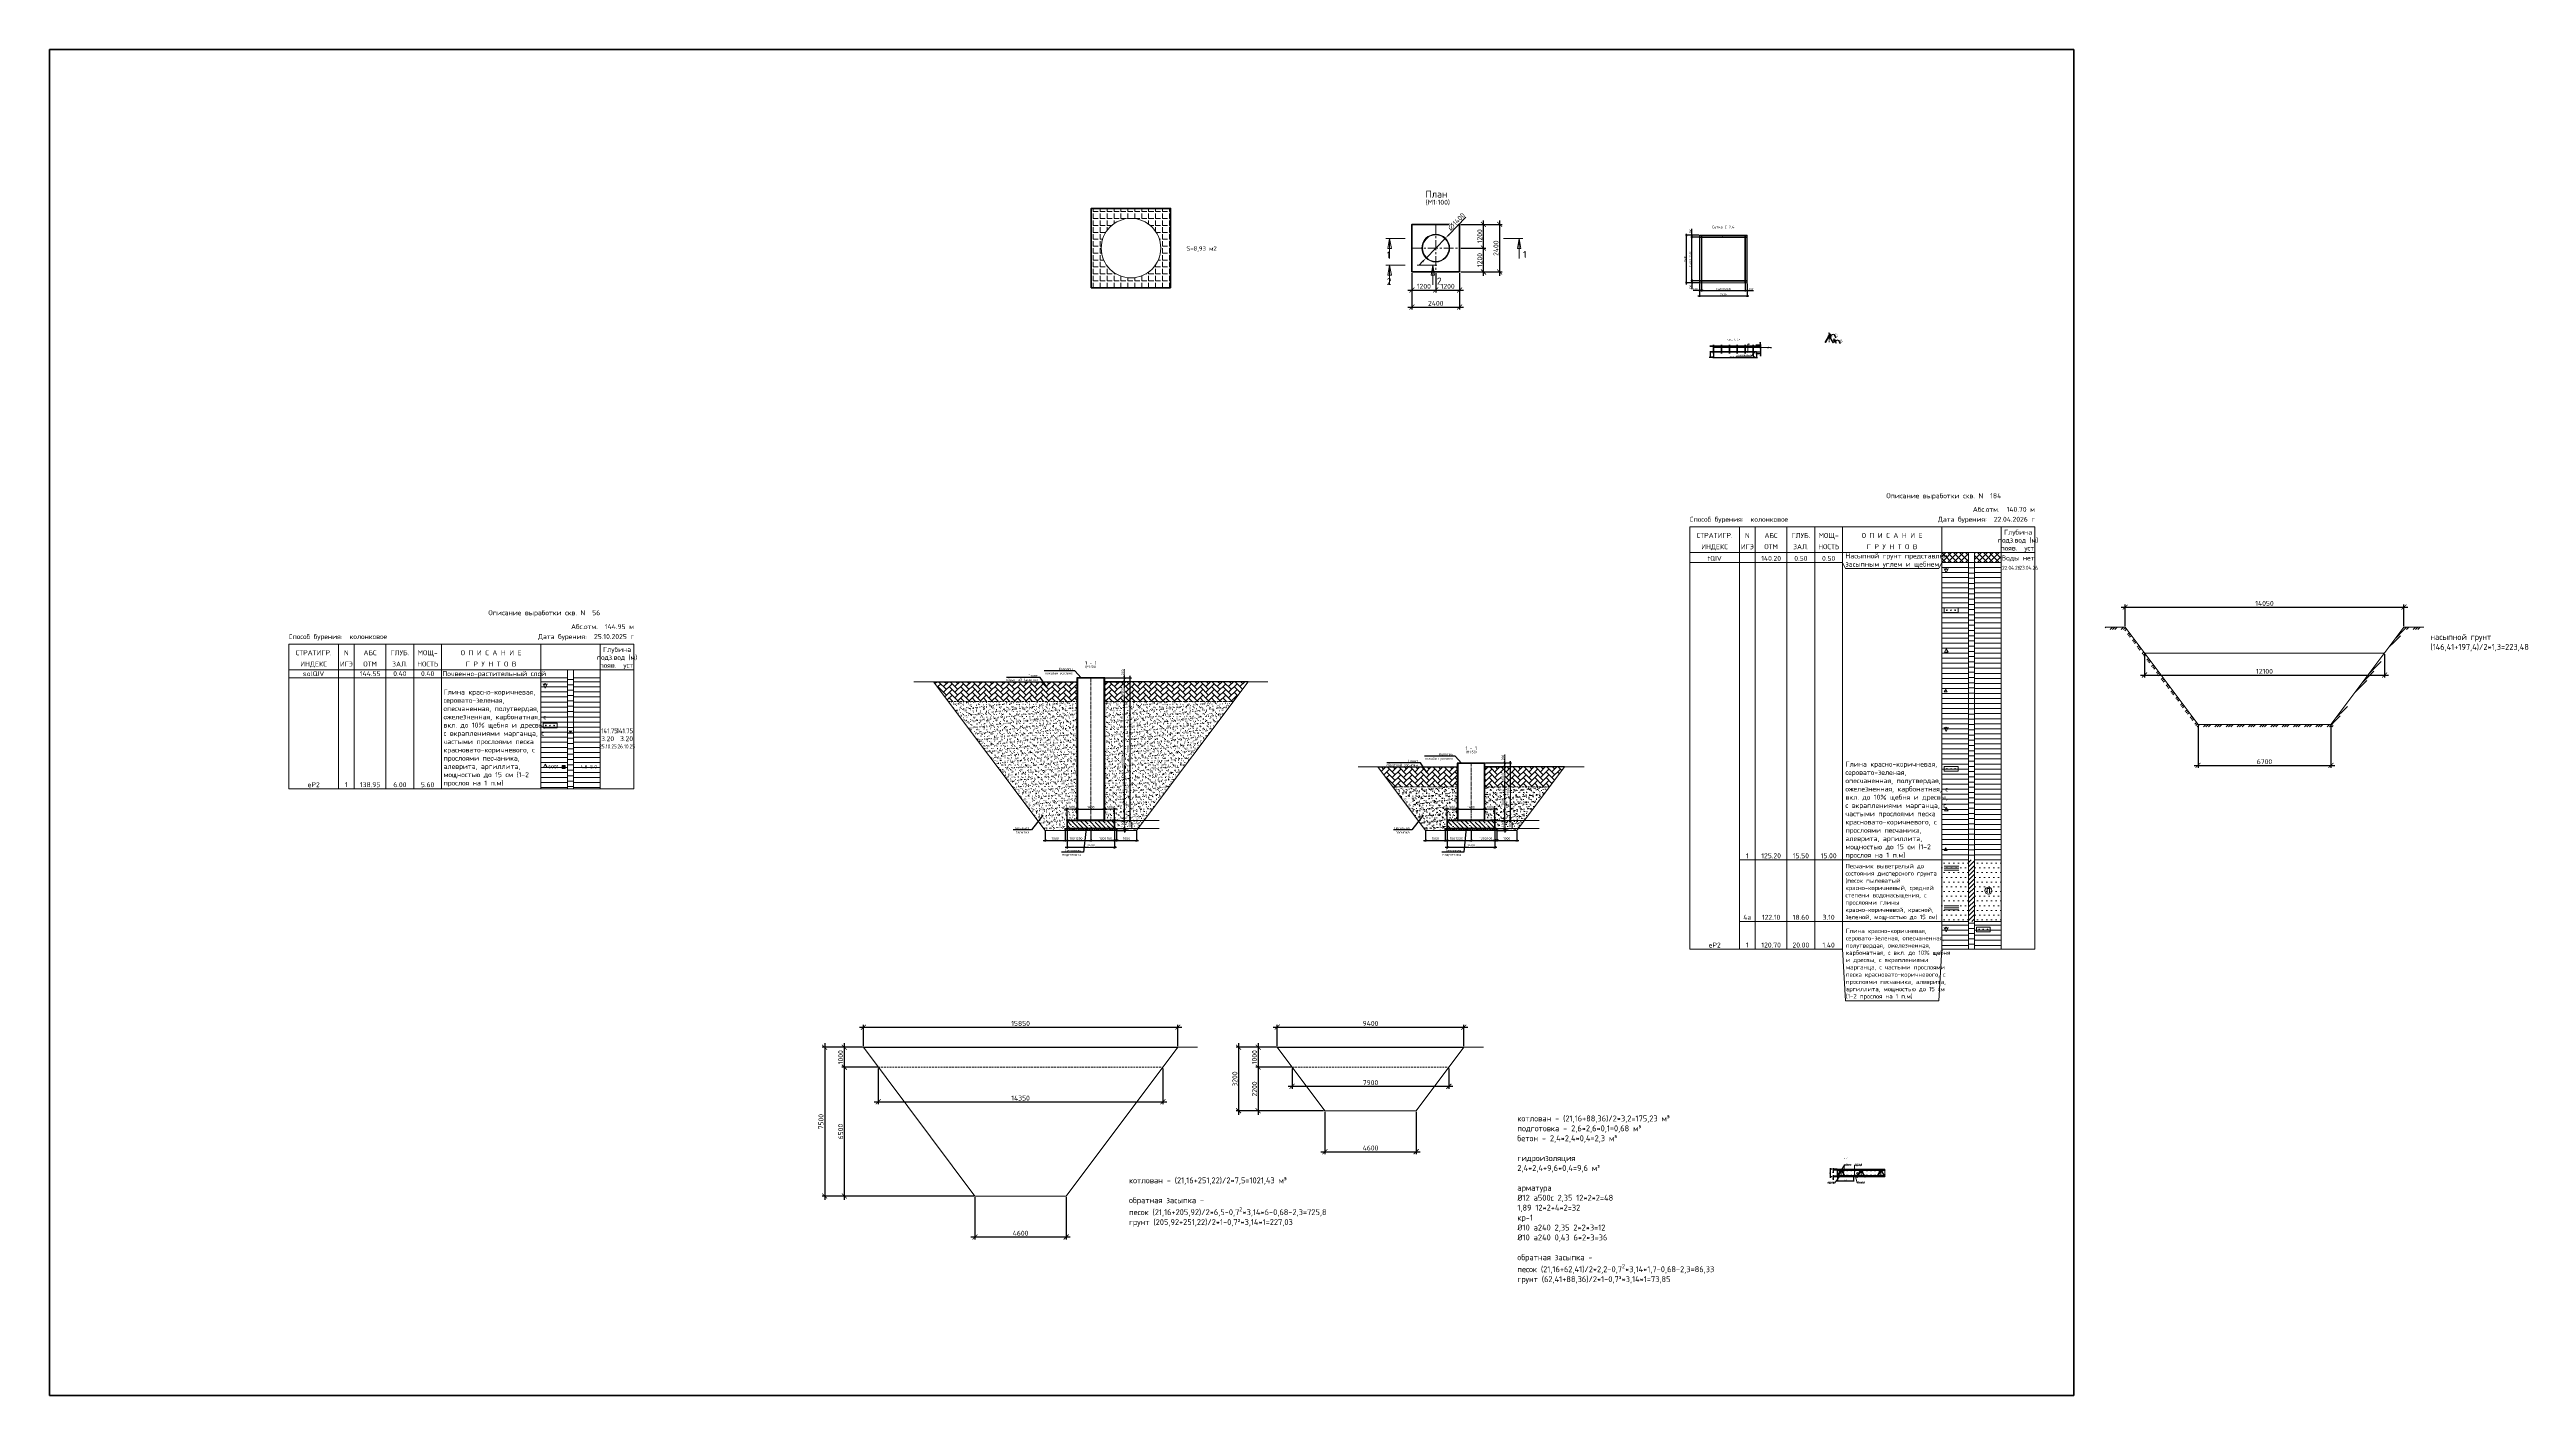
# Model space of a CAD drawing. Header units: metres. Extents: x 317593 to 442455, y 34945 to 102819.
import ezdxf
from ezdxf import colors
from ezdxf.entities.mleader import LeaderData, LeaderLine
from ezdxf.enums import TextEntityAlignment as Align
from ezdxf.math import Vec2, Vec3

# ---------------------------------------------------------------- set-up
doc = ezdxf.new("R2010")
doc.units = ezdxf.units.M
doc.header["$PDSIZE"] = 1
for name, pattern in [('ACAD_ISO07W100', [3, 0, -3]), ('CENTER', [16, 10, -2, 2, -2]), ('невидимая', [9.525, 6.35, -3.175])]:
    doc.linetypes.add(name, pattern=pattern)
doc.layers.get('0').update_dxf_attribs({"lineweight": 0})
doc.layers.get('Defpoints').update_dxf_attribs({"color": 3})
for name, color, linetype in [('Fill', 7, 'Continuous'), ('Probe', 7, 'Continuous'), ('Skv', 7, 'Continuous'), ('Table', 7, 'Continuous'), ('Water', 7, 'Continuous')]:
    doc.layers.add(name, color=color, linetype=linetype)
for name, color, linetype, lineweight in [('арматура', 7, 'Continuous', 50), ('второстепенные', 7, 'Continuous', 25), ('выноски', 7, 'Continuous', 15), ('Невидимая', 7, 'невидимая', 15), ('опалубка', 7, 'Continuous', 13), ('оси', 7, 'CENTER', 13), ('Основная', 7, 'Continuous', 40), ('основная конструкция', 7, 'Continuous', 50), ('разм.', 7, 'Continuous', 18), ('размеры', 7, 'Continuous', 15), ('СПДС_РАЗМЕРЫ', 7, 'Continuous', 18), ('Стены', 7, 'Continuous', 50), ('текст', 7, 'Continuous', 18), ('штриховка', 7, 'Continuous', 9)]:
    doc.layers.add(name, color=color, linetype=linetype, lineweight=lineweight)
doc.layers.add('помощь', color=1, linetype='Continuous', lineweight=0, plot=False)
doc.styles.add('GOST 2.304', font='CS_Gost2304.shx')
doc.styles.add('GOST-2.304_Type-B', font='GOST Common.ttf')
doc.styles.add('ISOCPEUR', font='isocpeur.ttf')
doc.styles.add('ГОСТ 2.304', font='CS_Gost2304.shx')
doc.styles.add('СПДС', font='isocpeur.ttf')
doc.dimstyles.new('SPDS', dxfattribs={"dimscale": 10, "dimtxt": 2.5, "dimasz": 2.5, "dimexe": 1.25, "dimexo": 0.625, "dimtad": 1, "dimdec": 0, "dimrnd": 0.001, "dimtxsty": 'GOST 2.304', "dimblk": 'ARCHTICK', "dimblk1": 'ARCHTICK', "dimblk2": 'ARCHTICK', "dimcen": 2.5, "dimdle": 2, "dimadec": 0, "dimazin": 2, "dimtfac": 0.75, "dimtdec": 4, "dimtmove": 1, "dimatfit": 3, "dimfxl": 1, "dimtolj": 1, "dimarcsym": 1})
doc.dimstyles.new('SPDS-ISOCUP', dxfattribs={"dimscale": 10, "dimtxt": 2.5, "dimasz": 2.5, "dimexe": 1.25, "dimexo": 0.625, "dimtad": 1, "dimdec": 0, "dimrnd": 0.001, "dimtxsty": 'ISOCPEUR', "dimblk": 'ARCHTICK', "dimcen": 2.5, "dimdle": 2, "dimadec": 0, "dimazin": 2, "dimtfac": 0.75, "dimtdec": 0, "dimtmove": 1, "dimatfit": 3, "dimfxl": 1, "dimtolj": 1, "dimarcsym": 1})
doc.dimstyles.new('СПДС', dxfattribs={"dimscale": 100, "dimtxt": 2.5, "dimasz": 2.5, "dimexe": 1.25, "dimexo": 0.625, "dimtad": 1, "dimdec": 0, "dimrnd": 0.001, "dimtxsty": 'ГОСТ 2.304', "dimblk": 'ARCHTICK', "dimblk1": 'ARCHTICK', "dimblk2": 'ARCHTICK', "dimcen": 2.5, "dimdle": 2, "dimadec": 0, "dimazin": 2, "dimtfac": 0.75, "dimtdec": 4, "dimtmove": 1, "dimatfit": 3, "dimfxl": 1, "dimtolj": 1, "dimarcsym": 1})
pattern_1 = [(225, (-5052022.17, -22545.54), (3e-14, -300), [212.13, -212.134069]), (315, (-5052172.17, -22395.54), (300, 3e-14), [212.13, -212.134069]), (45, (-5052322.17, -22545.54), (3e-14, 300), [212.13, -212.134069]), (135, (-5052172.17, -22695.54), (-300, 3e-14), [212.13, -212.134069])]
pattern_2 = [(0, (-23494.05, -28462.18), (6e-14, 254), [])]
pattern_3 = [(0, (-23494.05, -28462.18), (119.0625, 238.125), [0, -238.125])]
pattern_4 = [(0, (-23494.05, -28462.18), (6e-14, 263.525), [])]
pattern_5 = [(0, (-4751548.6, 1144081.56), (6e-14, 254), [])]

# ---------------------------------------------------------------- blocks, each defined once
blk = doc.blocks.new('_ArchTick')
at = {"color": 0, "linetype": 'ByBlock', "lineweight": 30, "const_width": 0.15}
blk.add_lwpolyline([(-0.5, -0.5), (0.5, 0.5)], dxfattribs=at)
blk = doc.blocks.new('*D5')
at = {"layer": 'Defpoints', "color": 0, "ltscale": 10, "transparency": 16777216}
for p in [(386272, 91603), (387472, 91603), (387472, 90691)]:
    blk.add_point(p, dxfattribs=at)
at = {"layer": 'размеры', "color": 0, "lineweight": -2, "ltscale": 10, "transparency": 16777216}
for p, q in [((386272, 91541), (386272, 90566)), ((387472, 91541), (387472, 90566)), ((386072, 90691), (387672, 90691))]:
    blk.add_line(p, q, dxfattribs=at)
at = {"layer": 'размеры', "color": 0, "lineweight": -2, "ltscale": 10, "transparency": 16777216, "xscale": 250, "yscale": 250, "zscale": 250, "rotation": 180}
blk.add_blockref('_ArchTick', (386272, 90691), dxfattribs=at)
at = {"layer": 'размеры', "color": 0, "lineweight": -2, "ltscale": 10, "transparency": 16777216, "xscale": 250, "yscale": 250, "zscale": 250}
blk.add_blockref('_ArchTick', (387472, 90691), dxfattribs=at)
at = {"layer": 'размеры', "color": 0, "ltscale": 10, "transparency": 16777216, "insert": (386872, 90879), "char_height": 250, "attachment_point": 5, "style": 'ISOCPEUR'}
blk.add_mtext('\\A1;1200', dxfattribs=at)
blk = doc.blocks.new('*D6')
at = {"layer": 'Defpoints', "color": 0, "ltscale": 10, "transparency": 16777216}
for p in [(387472, 91603), (388672, 91603), (388672, 90691)]:
    blk.add_point(p, dxfattribs=at)
at = {"layer": 'размеры', "color": 0, "lineweight": -2, "ltscale": 10, "transparency": 16777216}
for p, q in [((387472, 91541), (387472, 90566)), ((388672, 91541), (388672, 90566)), ((387272, 90691), (388872, 90691))]:
    blk.add_line(p, q, dxfattribs=at)
at = {"layer": 'размеры', "color": 0, "lineweight": -2, "ltscale": 10, "transparency": 16777216, "xscale": 250, "yscale": 250, "zscale": 250, "rotation": 180}
blk.add_blockref('_ArchTick', (387472, 90691), dxfattribs=at)
at = {"layer": 'размеры', "color": 0, "lineweight": -2, "ltscale": 10, "transparency": 16777216, "xscale": 250, "yscale": 250, "zscale": 250}
blk.add_blockref('_ArchTick', (388672, 90691), dxfattribs=at)
at = {"layer": 'размеры', "color": 0, "ltscale": 10, "transparency": 16777216, "insert": (388072, 90879), "char_height": 250, "attachment_point": 5, "style": 'ISOCPEUR'}
blk.add_mtext('\\A1;1200', dxfattribs=at)
blk = doc.blocks.new('*D7')
at = {"layer": 'Defpoints', "color": 0, "ltscale": 10, "transparency": 16777216}
for p in [(388672, 92803), (389877, 92803), (388672, 91603)]:
    blk.add_point(p, dxfattribs=at)
at = {"layer": 'размеры', "color": 0, "lineweight": -2, "ltscale": 10, "transparency": 16777216}
for p, q in [((388734, 92803), (390002, 92803)), ((389877, 91403), (389877, 93003)), ((388734, 91603), (390002, 91603))]:
    blk.add_line(p, q, dxfattribs=at)
at = {"layer": 'размеры', "color": 0, "lineweight": -2, "ltscale": 10, "transparency": 16777216, "xscale": 250, "yscale": 250, "zscale": 250}
for p, rotation in [((389877, 92803), 90), ((389877, 91603), 270)]:
    blk.add_blockref('_ArchTick', p, dxfattribs=dict(at, rotation=rotation))
at = {"layer": 'размеры', "color": 0, "ltscale": 10, "transparency": 16777216, "insert": (389690, 92203), "char_height": 250, "attachment_point": 5, "rotation": 90, "style": 'ISOCPEUR'}
blk.add_mtext('\\A1;1200', dxfattribs=at)
blk = doc.blocks.new('*D8')
at = {"layer": 'Defpoints', "color": 0, "ltscale": 10, "transparency": 16777216}
for p in [(388672, 94003), (389877, 94003), (388672, 92803)]:
    blk.add_point(p, dxfattribs=at)
at = {"layer": 'размеры', "color": 0, "lineweight": -2, "ltscale": 10, "transparency": 16777216}
for p, q in [((388734, 94003), (390002, 94003)), ((389877, 92603), (389877, 94203)), ((388734, 92803), (390002, 92803))]:
    blk.add_line(p, q, dxfattribs=at)
at = {"layer": 'размеры', "color": 0, "lineweight": -2, "ltscale": 10, "transparency": 16777216, "xscale": 250, "yscale": 250, "zscale": 250}
for p, rotation in [((389877, 94003), 90), ((389877, 92803), 270)]:
    blk.add_blockref('_ArchTick', p, dxfattribs=dict(at, rotation=rotation))
at = {"layer": 'размеры', "color": 0, "ltscale": 10, "transparency": 16777216, "insert": (389690, 93403), "char_height": 250, "attachment_point": 5, "rotation": 90, "style": 'ISOCPEUR'}
blk.add_mtext('\\A1;1200', dxfattribs=at)
blk = doc.blocks.new('*D9')
at = {"layer": 'Defpoints', "color": 0, "ltscale": 10, "transparency": 16777216}
for p in [(386272, 91603), (388672, 91603), (388672, 89832)]:
    blk.add_point(p, dxfattribs=at)
at = {"layer": 'размеры', "color": 0, "lineweight": -2, "ltscale": 10, "transparency": 16777216}
for p, q in [((386272, 91541), (386272, 89707)), ((388672, 91541), (388672, 89707)), ((386072, 89832), (388872, 89832))]:
    blk.add_line(p, q, dxfattribs=at)
at = {"layer": 'размеры', "color": 0, "lineweight": -2, "ltscale": 10, "transparency": 16777216, "xscale": 250, "yscale": 250, "zscale": 250, "rotation": 180}
blk.add_blockref('_ArchTick', (386272, 89832), dxfattribs=at)
at = {"layer": 'размеры', "color": 0, "lineweight": -2, "ltscale": 10, "transparency": 16777216, "xscale": 250, "yscale": 250, "zscale": 250}
blk.add_blockref('_ArchTick', (388672, 89832), dxfattribs=at)
at = {"layer": 'размеры', "color": 0, "ltscale": 10, "transparency": 16777216, "insert": (387472, 90019), "char_height": 250, "attachment_point": 5, "style": 'ISOCPEUR'}
blk.add_mtext('\\A1;2400', dxfattribs=at)
blk = doc.blocks.new('*D10')
at = {"layer": 'Defpoints', "color": 0, "ltscale": 10, "transparency": 16777216}
for p in [(388672, 94003), (390694, 94003), (388672, 91603)]:
    blk.add_point(p, dxfattribs=at)
at = {"layer": 'размеры', "color": 0, "lineweight": -2, "ltscale": 10, "transparency": 16777216}
for p, q in [((388734, 94003), (390819, 94003)), ((390694, 91403), (390694, 94203)), ((388734, 91603), (390819, 91603))]:
    blk.add_line(p, q, dxfattribs=at)
at = {"layer": 'размеры', "color": 0, "lineweight": -2, "ltscale": 10, "transparency": 16777216, "xscale": 250, "yscale": 250, "zscale": 250}
for p, rotation in [((390694, 94003), 90), ((390694, 91603), 270)]:
    blk.add_blockref('_ArchTick', p, dxfattribs=dict(at, rotation=rotation))
at = {"layer": 'размеры', "color": 0, "ltscale": 10, "transparency": 16777216, "insert": (390506, 92803), "char_height": 250, "attachment_point": 5, "rotation": 90, "style": 'ISOCPEUR'}
blk.add_mtext('\\A1;2400', dxfattribs=at)
blk = doc.blocks.new('*D4')
at = {"layer": 'Defpoints', "color": 0, "ltscale": 10, "transparency": 16777216}
blk.add_point((386982, 92303), dxfattribs=at)
at = {"layer": 'размеры', "color": 0, "lineweight": -2, "ltscale": 10, "transparency": 16777216}
for p, q in [((388994, 94358), (388136, 93482)), ((386807, 92125), (386632, 91946))]:
    blk.add_line(p, q, dxfattribs=at)
at = {"layer": 'размеры', "color": 0, "ltscale": 10, "transparency": 16777216}
blk.add_solid([(386777, 92154), (386837, 92095), (386982, 92303)], dxfattribs=at)
at = {"layer": 'размеры', "color": 0, "ltscale": 10, "transparency": 16777216, "insert": (388518, 94140), "char_height": 250, "attachment_point": 5, "rotation": 45.60529, "style": 'ISOCPEUR', "bg_fill": 3, "box_fill_scale": 1.1, "bg_fill_color": 9, "bg_fill_true_color": 13158600, "bg_fill_transparency": 0}
blk.add_mtext('\\A1;∅1400', dxfattribs=at)
at = {"layer": 'Defpoints', "color": 0, "ltscale": 10, "transparency": 16777216}
blk.add_point((387962, 93304), dxfattribs=at)
at = {"layer": 'размеры', "color": 0, "lineweight": -2, "ltscale": 10, "transparency": 16777216}
blk.add_line((386982, 92303), (387962, 93304), dxfattribs=at)
at = {"layer": 'размеры', "color": 0, "ltscale": 10, "transparency": 16777216}
blk.add_solid([(388107, 93511), (388166, 93453), (387962, 93304)], dxfattribs=at)
blk = doc.blocks.new('*D11')
at = {"layer": 'Defpoints', "color": 0, "ltscale": 10, "transparency": 16777216}
for p in [(400107, 93453), (400767, 93453), (400767, 91053)]:
    blk.add_point(p, dxfattribs=at)
at = {"layer": 'размеры', "color": 0, "lineweight": -2, "ltscale": 10, "transparency": 16777216}
for p, q in [((400742, 93453), (400057, 93453)), ((400107, 90973), (400107, 93533)), ((400742, 91053), (400057, 91053))]:
    blk.add_line(p, q, dxfattribs=at)
at = {"layer": 'размеры', "color": 0, "lineweight": -2, "ltscale": 10, "transparency": 16777216, "xscale": 100, "yscale": 100, "zscale": 100}
for p, rotation in [((400107, 93453), 90), ((400107, 91053), 270)]:
    blk.add_blockref('_ArchTick', p, dxfattribs=dict(at, rotation=rotation))
at = {"layer": 'размеры', "color": 0, "ltscale": 10, "transparency": 16777216, "insert": (400032, 92253), "char_height": 100, "attachment_point": 5, "rotation": 90, "style": 'ISOCPEUR'}
blk.add_mtext('\\A1;2400', dxfattribs=at)
blk = doc.blocks.new('*D12')
at = {"layer": 'Defpoints', "color": 0, "ltscale": 10, "transparency": 16777216}
for p in [(400767, 91053), (403167, 91053), (403167, 90393)]:
    blk.add_point(p, dxfattribs=at)
at = {"layer": 'размеры', "color": 0, "lineweight": -2, "ltscale": 10, "transparency": 16777216}
for p, q in [((400687, 90393), (403247, 90393)), ((400767, 91028), (400767, 90343)), ((403167, 91028), (403167, 90343))]:
    blk.add_line(p, q, dxfattribs=at)
at = {"layer": 'размеры', "color": 0, "lineweight": -2, "ltscale": 10, "transparency": 16777216, "xscale": 100, "yscale": 100, "zscale": 100, "rotation": 180}
blk.add_blockref('_ArchTick', (400767, 90393), dxfattribs=at)
at = {"layer": 'размеры', "color": 0, "lineweight": -2, "ltscale": 10, "transparency": 16777216, "xscale": 100, "yscale": 100, "zscale": 100}
blk.add_blockref('_ArchTick', (403167, 90393), dxfattribs=at)
at = {"layer": 'размеры', "color": 0, "ltscale": 10, "transparency": 16777216, "insert": (401967, 90468), "char_height": 100, "attachment_point": 5, "style": 'ISOCPEUR'}
blk.add_mtext('\\A1;2400', dxfattribs=at)
blk = doc.blocks.new('*D13')
at = {"layer": 'Defpoints', "color": 0, "ltscale": 10, "transparency": 16777216}
for p in [(400387, 93353), (400787, 93353), (400792, 91153)]:
    blk.add_point(p, dxfattribs=at)
at = {"layer": 'размеры', "color": 0, "lineweight": -2, "ltscale": 10, "transparency": 16777216}
for p, q in [((400762, 93353), (400337, 93353)), ((400387, 91073), (400387, 93433)), ((400767, 91153), (400337, 91153))]:
    blk.add_line(p, q, dxfattribs=at)
at = {"layer": 'размеры', "color": 0, "lineweight": -2, "ltscale": 10, "transparency": 16777216, "xscale": 100, "yscale": 100, "zscale": 100}
for p, rotation in [((400387, 93353), 90), ((400387, 91153), 270)]:
    blk.add_blockref('_ArchTick', p, dxfattribs=dict(at, rotation=rotation))
at = {"layer": 'размеры', "color": 0, "ltscale": 10, "transparency": 16777216, "insert": (400312, 92253), "char_height": 100, "attachment_point": 5, "rotation": 90, "style": 'ISOCPEUR'}
blk.add_mtext('\\A1;11х200=2200', dxfattribs=at)
blk = doc.blocks.new('*D14')
at = {"layer": 'Defpoints', "color": 0, "ltscale": 10, "transparency": 16777216}
for p in [(400867, 91073), (403067, 91078), (403067, 90673)]:
    blk.add_point(p, dxfattribs=at)
at = {"layer": 'размеры', "color": 0, "lineweight": -2, "ltscale": 10, "transparency": 16777216}
for p, q in [((400787, 90673), (403147, 90673)), ((400867, 91048), (400867, 90623)), ((403067, 91053), (403067, 90623))]:
    blk.add_line(p, q, dxfattribs=at)
at = {"layer": 'размеры', "color": 0, "lineweight": -2, "ltscale": 10, "transparency": 16777216, "xscale": 100, "yscale": 100, "zscale": 100, "rotation": 180}
blk.add_blockref('_ArchTick', (400867, 90673), dxfattribs=at)
at = {"layer": 'размеры', "color": 0, "lineweight": -2, "ltscale": 10, "transparency": 16777216, "xscale": 100, "yscale": 100, "zscale": 100}
blk.add_blockref('_ArchTick', (403067, 90673), dxfattribs=at)
at = {"layer": 'размеры', "color": 0, "ltscale": 10, "transparency": 16777216, "insert": (401967, 90748), "char_height": 100, "attachment_point": 5, "style": 'ISOCPEUR'}
blk.add_mtext('\\A1;11х200=2200', dxfattribs=at)
blk = doc.blocks.new('*D15')
at = {"layer": 'Defpoints', "color": 0, "ltscale": 10, "transparency": 16777216}
for p in [(401297, 87566), (401472, 87496), (401297, 87296)]:
    blk.add_point(p, dxfattribs=at)
at = {"layer": 'размеры', "color": 0, "lineweight": -2, "ltscale": 10, "transparency": 16777216}
for p, q in [((401297, 87554), (401297, 87271)), ((401472, 87484), (401472, 87271)), ((401512, 87296), (401257, 87296))]:
    blk.add_line(p, q, dxfattribs=at)
at = {"layer": 'размеры', "color": 0, "lineweight": -2, "ltscale": 10, "transparency": 16777216, "xscale": 50, "yscale": 50, "zscale": 50, "rotation": 180}
blk.add_blockref('_ArchTick', (401297, 87296), dxfattribs=at)
at = {"layer": 'размеры', "color": 0, "lineweight": -2, "ltscale": 10, "transparency": 16777216, "xscale": 50, "yscale": 50, "zscale": 50}
blk.add_blockref('_ArchTick', (401472, 87296), dxfattribs=at)
at = {"layer": 'размеры', "color": 0, "ltscale": 10, "transparency": 16777216, "insert": (401384, 87334), "char_height": 50, "attachment_point": 5, "style": 'ISOCPEUR'}
blk.add_mtext('\\A1;175', dxfattribs=at)
blk = doc.blocks.new('*D16')
at = {"layer": 'Defpoints', "color": 0, "ltscale": 10, "transparency": 16777216}
for p in [(403472, 87496), (403647, 87566), (403647, 87296)]:
    blk.add_point(p, dxfattribs=at)
at = {"layer": 'размеры', "color": 0, "lineweight": -2, "ltscale": 10, "transparency": 16777216}
for p, q in [((403472, 87484), (403472, 87271)), ((403647, 87554), (403647, 87271)), ((403432, 87296), (403687, 87296))]:
    blk.add_line(p, q, dxfattribs=at)
at = {"layer": 'размеры', "color": 0, "lineweight": -2, "ltscale": 10, "transparency": 16777216, "xscale": 50, "yscale": 50, "zscale": 50, "rotation": 180}
blk.add_blockref('_ArchTick', (403472, 87296), dxfattribs=at)
at = {"layer": 'размеры', "color": 0, "lineweight": -2, "ltscale": 10, "transparency": 16777216, "xscale": 50, "yscale": 50, "zscale": 50}
blk.add_blockref('_ArchTick', (403647, 87296), dxfattribs=at)
at = {"layer": 'размеры', "color": 0, "ltscale": 10, "transparency": 16777216, "insert": (403559, 87334), "char_height": 50, "attachment_point": 5, "style": 'ISOCPEUR'}
blk.add_mtext('\\A1;175', dxfattribs=at)
blk = doc.blocks.new('*D17')
at = {"layer": 'Defpoints', "color": 0, "ltscale": 10, "transparency": 16777216}
for p in [(401472, 87496), (403472, 87496), (403472, 87296)]:
    blk.add_point(p, dxfattribs=at)
at = {"layer": 'размеры', "color": 0, "lineweight": -2, "ltscale": 10, "transparency": 16777216}
for p, q in [((401472, 87484), (401472, 87271)), ((403472, 87484), (403472, 87271)), ((401432, 87296), (403512, 87296))]:
    blk.add_line(p, q, dxfattribs=at)
at = {"layer": 'размеры', "color": 0, "lineweight": -2, "ltscale": 10, "transparency": 16777216, "xscale": 50, "yscale": 50, "zscale": 50, "rotation": 180}
blk.add_blockref('_ArchTick', (401472, 87296), dxfattribs=at)
at = {"layer": 'размеры', "color": 0, "lineweight": -2, "ltscale": 10, "transparency": 16777216, "xscale": 50, "yscale": 50, "zscale": 50}
blk.add_blockref('_ArchTick', (403472, 87296), dxfattribs=at)
at = {"layer": 'размеры', "color": 0, "ltscale": 10, "transparency": 16777216, "insert": (402472, 87334), "char_height": 50, "attachment_point": 5, "style": 'ISOCPEUR'}
blk.add_mtext('\\A1;5х400=2000', dxfattribs=at)
blk = doc.blocks.new('*D18')
at = {"layer": 'Defpoints', "color": 0, "ltscale": 10, "transparency": 16777216}
for p in [(403592, 87926), (403647, 87856), (403847, 87926)]:
    blk.add_point(p, dxfattribs=at)
at = {"layer": 'размеры', "color": 0, "lineweight": -2, "ltscale": 10, "transparency": 16777216}
for p, q in [((403604, 87926), (403872, 87926)), ((403659, 87856), (403872, 87856)), ((403847, 87926), (403847, 88061)), ((403847, 87816), (403847, 87926))]:
    blk.add_line(p, q, dxfattribs=at)
at = {"layer": 'размеры', "color": 0, "lineweight": -2, "ltscale": 10, "transparency": 16777216, "xscale": 50, "yscale": 50, "zscale": 50}
for p, rotation in [((403847, 87926), 90), ((403847, 87856), 270)]:
    blk.add_blockref('_ArchTick', p, dxfattribs=dict(at, rotation=rotation))
at = {"layer": 'размеры', "color": 0, "ltscale": 10, "transparency": 16777216, "insert": (403809, 88019), "char_height": 50, "attachment_point": 5, "rotation": 90, "style": 'ISOCPEUR'}
blk.add_mtext('\\A1;70', dxfattribs=at)
blk = doc.blocks.new('*D19')
at = {"layer": 'Defpoints', "color": 0, "ltscale": 10, "transparency": 16777216}
for p in [(403647, 87856), (403647, 87566), (403847, 87566)]:
    blk.add_point(p, dxfattribs=at)
at = {"layer": 'размеры', "color": 0, "lineweight": -2, "ltscale": 10, "transparency": 16777216}
for p, q in [((403659, 87856), (403872, 87856)), ((403659, 87566), (403872, 87566)), ((403847, 87896), (403847, 87526))]:
    blk.add_line(p, q, dxfattribs=at)
at = {"layer": 'размеры', "color": 0, "lineweight": -2, "ltscale": 10, "transparency": 16777216, "xscale": 50, "yscale": 50, "zscale": 50}
for p, rotation in [((403847, 87856), 90), ((403847, 87566), 270)]:
    blk.add_blockref('_ArchTick', p, dxfattribs=dict(at, rotation=rotation))
at = {"layer": 'размеры', "color": 0, "ltscale": 10, "transparency": 16777216, "insert": (403809, 87711), "char_height": 50, "attachment_point": 5, "rotation": 90, "style": 'ISOCPEUR'}
blk.add_mtext('\\A1;290', dxfattribs=at)
blk = doc.blocks.new('*D20')
at = {"layer": 'Defpoints', "color": 0, "ltscale": 10, "transparency": 16777216}
for p in [(403587, 87496), (403647, 87566), (403847, 87496)]:
    blk.add_point(p, dxfattribs=at)
at = {"layer": 'размеры', "color": 0, "lineweight": -2, "ltscale": 10, "transparency": 16777216}
for p, q in [((403599, 87496), (403872, 87496)), ((403659, 87566), (403872, 87566)), ((403847, 87606), (403847, 87496)), ((403847, 87496), (403847, 87361))]:
    blk.add_line(p, q, dxfattribs=at)
at = {"layer": 'размеры', "color": 0, "lineweight": -2, "ltscale": 10, "transparency": 16777216, "xscale": 50, "yscale": 50, "zscale": 50}
for p, rotation in [((403847, 87566), 90), ((403847, 87496), 270)]:
    blk.add_blockref('_ArchTick', p, dxfattribs=dict(at, rotation=rotation))
at = {"layer": 'размеры', "color": 0, "ltscale": 10, "transparency": 16777216, "insert": (403809, 87404), "char_height": 50, "attachment_point": 5, "rotation": 90, "style": 'ISOCPEUR'}
blk.add_mtext('\\A1;70', dxfattribs=at)
blk = doc.blocks.new('*D21')
at = {"layer": 'Defpoints', "color": 0, "ltscale": 10, "transparency": 16777216}
for p in [(403067, 91073), (403167, 91053), (403167, 90673)]:
    blk.add_point(p, dxfattribs=at)
at = {"layer": 'размеры', "color": 0, "lineweight": -2, "ltscale": 10, "transparency": 16777216}
for p, q in [((402987, 90673), (403167, 90673)), ((403067, 91048), (403067, 90623)), ((403167, 91028), (403167, 90623)), ((403167, 90673), (403487, 90673))]:
    blk.add_line(p, q, dxfattribs=at)
at = {"layer": 'размеры', "color": 0, "lineweight": -2, "ltscale": 10, "transparency": 16777216, "xscale": 100, "yscale": 100, "zscale": 100, "rotation": 180}
blk.add_blockref('_ArchTick', (403067, 90673), dxfattribs=at)
at = {"layer": 'размеры', "color": 0, "lineweight": -2, "ltscale": 10, "transparency": 16777216, "xscale": 100, "yscale": 100, "zscale": 100}
blk.add_blockref('_ArchTick', (403167, 90673), dxfattribs=at)
at = {"layer": 'размеры', "color": 0, "ltscale": 10, "transparency": 16777216, "insert": (403377, 90748), "char_height": 100, "attachment_point": 5, "style": 'ISOCPEUR'}
blk.add_mtext('\\A1;100', dxfattribs=at)
blk = doc.blocks.new('*D22')
at = {"layer": 'Defpoints', "color": 0, "ltscale": 10, "transparency": 16777216}
for p in [(400767, 91053), (400767, 90673), (400867, 91073)]:
    blk.add_point(p, dxfattribs=at)
at = {"layer": 'размеры', "color": 0, "lineweight": -2, "ltscale": 10, "transparency": 16777216}
for p, q in [((400767, 90673), (400447, 90673)), ((400767, 91028), (400767, 90623)), ((400947, 90673), (400767, 90673)), ((400867, 91048), (400867, 90623))]:
    blk.add_line(p, q, dxfattribs=at)
at = {"layer": 'размеры', "color": 0, "lineweight": -2, "ltscale": 10, "transparency": 16777216, "xscale": 100, "yscale": 100, "zscale": 100, "rotation": 180}
blk.add_blockref('_ArchTick', (400767, 90673), dxfattribs=at)
at = {"layer": 'размеры', "color": 0, "lineweight": -2, "ltscale": 10, "transparency": 16777216, "xscale": 100, "yscale": 100, "zscale": 100}
blk.add_blockref('_ArchTick', (400867, 90673), dxfattribs=at)
at = {"layer": 'размеры', "color": 0, "ltscale": 10, "transparency": 16777216, "insert": (400557, 90748), "char_height": 100, "attachment_point": 5, "style": 'ISOCPEUR'}
blk.add_mtext('\\A1;100', dxfattribs=at)
blk = doc.blocks.new('*D23')
at = {"layer": 'Defpoints', "color": 0, "ltscale": 10, "transparency": 16777216}
for p in [(400387, 93453), (400767, 93453), (400787, 93353)]:
    blk.add_point(p, dxfattribs=at)
at = {"layer": 'размеры', "color": 0, "lineweight": -2, "ltscale": 10, "transparency": 16777216}
for p, q in [((400387, 93453), (400387, 93773)), ((400742, 93453), (400337, 93453)), ((400762, 93353), (400337, 93353)), ((400387, 93273), (400387, 93453))]:
    blk.add_line(p, q, dxfattribs=at)
at = {"layer": 'размеры', "color": 0, "lineweight": -2, "ltscale": 10, "transparency": 16777216, "xscale": 100, "yscale": 100, "zscale": 100}
for p, rotation in [((400387, 93453), 90), ((400387, 93353), 270)]:
    blk.add_blockref('_ArchTick', p, dxfattribs=dict(at, rotation=rotation))
at = {"layer": 'размеры', "color": 0, "ltscale": 10, "transparency": 16777216, "insert": (400312, 93663), "char_height": 100, "attachment_point": 5, "rotation": 90, "style": 'ISOCPEUR'}
blk.add_mtext('\\A1;100', dxfattribs=at)
blk = doc.blocks.new('*D24')
at = {"layer": 'Defpoints', "color": 0, "ltscale": 10, "transparency": 16777216}
for p in [(400792, 91153), (400387, 91053), (400767, 91053)]:
    blk.add_point(p, dxfattribs=at)
at = {"layer": 'размеры', "color": 0, "lineweight": -2, "ltscale": 10, "transparency": 16777216}
for p, q in [((400767, 91153), (400337, 91153)), ((400387, 91233), (400387, 91053)), ((400742, 91053), (400337, 91053)), ((400387, 91053), (400387, 90733))]:
    blk.add_line(p, q, dxfattribs=at)
at = {"layer": 'размеры', "color": 0, "lineweight": -2, "ltscale": 10, "transparency": 16777216, "xscale": 100, "yscale": 100, "zscale": 100}
for p, rotation in [((400387, 91153), 90), ((400387, 91053), 270)]:
    blk.add_blockref('_ArchTick', p, dxfattribs=dict(at, rotation=rotation))
at = {"layer": 'размеры', "color": 0, "ltscale": 10, "transparency": 16777216, "insert": (400312, 90843), "char_height": 100, "attachment_point": 5, "rotation": 90, "style": 'ISOCPEUR'}
blk.add_mtext('\\A1;100', dxfattribs=at)
blk = doc.blocks.new('*D25')
at = {"layer": 'Defpoints', "color": 0, "ltscale": 10, "transparency": 16777216}
for p in [(407475, 88112), (407509, 88052), (407600, 88103)]:
    blk.add_point(p, dxfattribs=at)
at = {"layer": 'помощь', "color": 0, "lineweight": -2, "ltscale": 10, "transparency": 16777216}
for p, q in [((407502, 88128), (407620, 88195)), ((407516, 88251), (407650, 88016)), ((407536, 88067), (407655, 88134)), ((407583, 88134), (407758, 88173)), ((407758, 88173), (407863, 87989))]:
    blk.add_line(p, q, dxfattribs=at)
at = {"layer": 'помощь', "color": 0, "lineweight": -2, "ltscale": 10, "transparency": 16777216, "xscale": 125, "yscale": 125, "zscale": 125}
for p, rotation in [((407566, 88164), 119.5460844615725), ((407600, 88103), 299.5460844615725)]:
    blk.add_blockref('_ArchTick', p, dxfattribs=dict(at, rotation=rotation))
at = {"layer": 'помощь', "color": 0, "ltscale": 10, "transparency": 16777216, "insert": (407892, 88127), "char_height": 125, "attachment_point": 5, "rotation": 299.54608, "style": 'ISOCPEUR'}
blk.add_mtext('\\A1;70', dxfattribs=at)
blk = doc.blocks.new('*D26')
at = {"layer": 'Defpoints', "color": 0, "ltscale": 10, "transparency": 16777216}
for p in [(407297, 88426), (407330, 88367), (407340, 88450)]:
    blk.add_point(p, dxfattribs=at)
at = {"layer": 'помощь', "color": 0, "lineweight": -2, "ltscale": 10, "transparency": 16777216}
for p, q in [((407423, 88305), (407291, 88537)), ((407324, 88441), (407395, 88481)), ((407357, 88421), (407532, 88461)), ((407358, 88383), (407428, 88422)), ((407532, 88461), (407637, 88276))]:
    blk.add_line(p, q, dxfattribs=at)
at = {"layer": 'помощь', "color": 0, "lineweight": -2, "ltscale": 10, "transparency": 16777216, "xscale": 125, "yscale": 125, "zscale": 125}
for p, rotation in [((407340, 88450), 119.5460844615779), ((407374, 88392), 299.5460844615779)]:
    blk.add_blockref('_ArchTick', p, dxfattribs=dict(at, rotation=rotation))
at = {"layer": 'помощь', "color": 0, "ltscale": 10, "transparency": 16777216, "insert": (407666, 88415), "char_height": 125, "attachment_point": 5, "rotation": 299.54608, "style": 'ISOCPEUR'}
blk.add_mtext('\\A1;67', dxfattribs=at)
blk = doc.blocks.new('каркасы')
at = {"layer": 'второстепенные', "ltscale": 10}
for points in [[(318737, 71676), (318949, 72050), (318959, 72044), (318747, 71670)], [(319138, 71676), (318926, 72050), (318915, 72044), (319127, 71670)]]:
    blk.add_lwpolyline(points, close=True, dxfattribs=at)
for centre in [(318768, 71745), (318910, 71995), (318965, 71995), (319109, 71741)]:
    blk.add_circle(centre, 6, dxfattribs=at)
at = {"layer": 'оси', "ltscale": 10}
blk.add_lwpolyline([(318937, 72062), (318937, 71692)], dxfattribs=at)
at = {"layer": 'помощь', "ltscale": 10}
blk.add_circle((319109, 71741), 7, dxfattribs=at)
blk = doc.blocks.new('*U27')
at = {"layer": 'Стены', "ltscale": 100}
blk.add_line((0, 215), (0, -215), dxfattribs=at)
blk = doc.blocks.new('*U28')
at = {"layer": 'помощь', "color": 0, "linetype": 'ByBlock', "lineweight": -2, "transparency": 16777216}
for p in [(-2000, 0), (-1600, 0), (-1200, 0), (-800, 0), (-400, 0), (0, 0)]:
    blk.add_blockref('*U27', p, dxfattribs=at)
blk = doc.blocks.new('*U35')
at = {"layer": 'второстепенные', "lineweight": 90}
blk.add_blockref('каркасы', (-318937, -71860), dxfattribs=at)
blk = doc.blocks.new('*U36')
at = {"layer": 'арматура', "color": 0, "linetype": 'ByBlock', "lineweight": -2, "transparency": 16777216}
for p in [(0, 0), (1000, 0), (2000, 0)]:
    blk.add_blockref('*U35', p, dxfattribs=at)
blk = doc.blocks.new('*U30')
at = {"layer": 'штриховка', "ltscale": 10}
h = blk.add_hatch(color=256, dxfattribs=at)
edge = h.paths.add_edge_path()
edge.add_arc((0, 0), 5, 0, 360)
at = {"layer": 'арматура', "ltscale": 10}
blk.add_circle((0, 0), 5, dxfattribs=at)
at = {"layer": 'помощь', "ltscale": 10, "style": 'СПДС'}
blk.add_text('10 (А400)', height=25, dxfattribs=at).set_placement((7, 8))
blk = doc.blocks.new('*U31')
at = {"layer": 'арматура', "ltscale": 10}
blk.add_blockref('*U30', (0, 0), dxfattribs=at)
blk = doc.blocks.new('*U32')
at = {"layer": 'арматура', "color": 0, "linetype": 'ByBlock', "lineweight": -2, "transparency": 16777216}
for p in [(0, 0), (200, 0), (400, 0), (600, 0), (800, 0), (1000, 0), (1200, 0), (1400, 0), (1600, 0), (1800, 0), (2000, 0), (2200, 0)]:
    blk.add_blockref('*U31', p, dxfattribs=at)
blk = doc.blocks.new('*U33')
at = {"layer": 'арматура', "ltscale": 10}
blk.add_blockref('*U30', (0, 0), dxfattribs=at)
blk = doc.blocks.new('*U34')
at = {"layer": 'арматура', "color": 0, "linetype": 'ByBlock', "lineweight": -2, "transparency": 16777216}
for p in [(0, 0), (200, 0), (400, 0), (600, 0), (800, 0), (1000, 0), (1200, 0), (1400, 0), (1600, 0), (1800, 0), (2000, 0), (2200, 0)]:
    blk.add_blockref('*U33', p, dxfattribs=at)
blk = doc.blocks.new('*D39')
at = {"layer": 'Defpoints', "color": 0, "ltscale": 100, "transparency": 16777216}
for p in [(407513, 45963), (407713, 45963), (407738, 46013)]:
    blk.add_point(p, dxfattribs=at)
at = {"layer": 'размеры', "color": 0, "lineweight": -2, "ltscale": 100, "transparency": 16777216}
for p, q in [((407725, 46013), (407488, 46013)), ((407700, 45963), (407488, 45963)), ((407513, 46053), (407513, 45963)), ((407513, 45963), (407513, 45828))]:
    blk.add_line(p, q, dxfattribs=at)
at = {"layer": 'размеры', "color": 0, "lineweight": -2, "ltscale": 100, "transparency": 16777216, "xscale": 50, "yscale": 50, "zscale": 50}
for p, rotation in [((407513, 46013), 90), ((407513, 45963), 270)]:
    blk.add_blockref('_ArchTick', p, dxfattribs=dict(at, rotation=rotation))
at = {"layer": 'размеры', "color": 0, "ltscale": 100, "transparency": 16777216, "insert": (407475, 45871), "char_height": 50, "attachment_point": 5, "rotation": 90, "style": 'ISOCPEUR'}
blk.add_mtext('\\A1;50', dxfattribs=at)
blk = doc.blocks.new('*D37')
at = {"layer": 'Defpoints', "color": 0, "ltscale": 100, "transparency": 16777216}
for p in [(407513, 46313), (407713, 46363), (407738, 46313)]:
    blk.add_point(p, dxfattribs=at)
at = {"layer": 'размеры', "color": 0, "lineweight": -2, "ltscale": 100, "transparency": 16777216}
for p, q in [((407700, 46363), (407488, 46363)), ((407725, 46313), (407488, 46313)), ((407513, 46403), (407513, 46313)), ((407513, 46313), (407513, 46178))]:
    blk.add_line(p, q, dxfattribs=at)
at = {"layer": 'размеры', "color": 0, "lineweight": -2, "ltscale": 100, "transparency": 16777216, "xscale": 50, "yscale": 50, "zscale": 50}
for p, rotation in [((407513, 46363), 90), ((407513, 46313), 270)]:
    blk.add_blockref('_ArchTick', p, dxfattribs=dict(at, rotation=rotation))
at = {"layer": 'размеры', "color": 0, "ltscale": 100, "transparency": 16777216, "insert": (407475, 46221), "char_height": 50, "attachment_point": 5, "rotation": 90, "style": 'ISOCPEUR'}
blk.add_mtext('\\A1;50', dxfattribs=at)
blk = doc.blocks.new('*D38')
at = {"layer": 'Defpoints', "color": 0, "ltscale": 100, "transparency": 16777216}
for p in [(407373, 46363), (407463, 46363), (407463, 45963)]:
    blk.add_point(p, dxfattribs=at)
at = {"layer": 'размеры', "color": 0, "lineweight": -2, "ltscale": 100, "transparency": 16777216}
for p, q in [((407450, 46363), (407348, 46363)), ((407373, 45923), (407373, 46403)), ((407450, 45963), (407348, 45963))]:
    blk.add_line(p, q, dxfattribs=at)
at = {"layer": 'размеры', "color": 0, "lineweight": -2, "ltscale": 100, "transparency": 16777216, "xscale": 50, "yscale": 50, "zscale": 50}
for p, rotation in [((407373, 46363), 90), ((407373, 45963), 270)]:
    blk.add_blockref('_ArchTick', p, dxfattribs=dict(at, rotation=rotation))
at = {"layer": 'размеры', "color": 0, "ltscale": 100, "transparency": 16777216, "insert": (407335, 46163), "char_height": 50, "attachment_point": 5, "rotation": 90, "style": 'ISOCPEUR'}
blk.add_mtext('\\A1;400', dxfattribs=at)
blk = doc.blocks.new('*D40')
at = {"layer": 'Defpoints', "color": 0, "ltscale": 100, "transparency": 16777216}
for p in [(407728, 46003), (408528, 45988), (408528, 45763)]:
    blk.add_point(p, dxfattribs=at)
at = {"layer": 'размеры', "color": 0, "lineweight": -2, "ltscale": 100, "transparency": 16777216}
for p, q in [((407688, 45763), (408568, 45763)), ((407728, 45991), (407728, 45738)), ((408528, 45976), (408528, 45738))]:
    blk.add_line(p, q, dxfattribs=at)
at = {"layer": 'размеры', "color": 0, "lineweight": -2, "ltscale": 100, "transparency": 16777216, "xscale": 50, "yscale": 50, "zscale": 50, "rotation": 180}
blk.add_blockref('_ArchTick', (407728, 45763), dxfattribs=at)
at = {"layer": 'размеры', "color": 0, "lineweight": -2, "ltscale": 100, "transparency": 16777216, "xscale": 50, "yscale": 50, "zscale": 50}
blk.add_blockref('_ArchTick', (408528, 45763), dxfattribs=at)
at = {"layer": 'размеры', "color": 0, "ltscale": 100, "transparency": 16777216, "insert": (408128, 45801), "char_height": 50, "attachment_point": 5, "style": 'ISOCPEUR'}
blk.add_mtext('\\A1;800', dxfattribs=at)
blk = doc.blocks.new('*D42')
at = {"layer": 'Defpoints', "color": 0, "ltscale": 10, "transparency": 16777216}
for p in [(425899, 68786), (432599, 68786), (432599, 66720)]:
    blk.add_point(p, dxfattribs=at)
at = {"layer": 'помощь', "color": 0, "lineweight": -2, "ltscale": 10, "transparency": 16777216}
for p, q in [((425899, 68723), (425899, 66595)), ((432599, 68723), (432599, 66595)), ((425699, 66720), (432799, 66720))]:
    blk.add_line(p, q, dxfattribs=at)
at = {"layer": 'помощь', "color": 0, "lineweight": -2, "ltscale": 10, "transparency": 16777216, "xscale": 250, "yscale": 250, "zscale": 250, "rotation": 180}
blk.add_blockref('_ArchTick', (425899, 66720), dxfattribs=at)
at = {"layer": 'помощь', "color": 0, "lineweight": -2, "ltscale": 10, "transparency": 16777216, "xscale": 250, "yscale": 250, "zscale": 250}
blk.add_blockref('_ArchTick', (432599, 66720), dxfattribs=at)
at = {"layer": 'помощь', "color": 0, "ltscale": 10, "transparency": 16777216, "insert": (429249, 66907), "char_height": 250, "attachment_point": 5, "style": 'ISOCPEUR'}
blk.add_mtext('\\A1;6700', dxfattribs=at)
blk = doc.blocks.new('*D41')
at = {"layer": 'Defpoints', "color": 0, "ltscale": 10, "transparency": 16777216}
for p in [(422224, 73686), (436274, 74700), (436274, 73686)]:
    blk.add_point(p, dxfattribs=at)
at = {"layer": 'помощь', "color": 0, "lineweight": -2, "ltscale": 10, "transparency": 16777216}
for p, q in [((422024, 74700), (436474, 74700)), ((422224, 73748), (422224, 74825)), ((436274, 73748), (436274, 74825))]:
    blk.add_line(p, q, dxfattribs=at)
at = {"layer": 'помощь', "color": 0, "lineweight": -2, "ltscale": 10, "transparency": 16777216, "xscale": 250, "yscale": 250, "zscale": 250, "rotation": 180}
blk.add_blockref('_ArchTick', (422224, 74700), dxfattribs=at)
at = {"layer": 'помощь', "color": 0, "lineweight": -2, "ltscale": 10, "transparency": 16777216, "xscale": 250, "yscale": 250, "zscale": 250}
blk.add_blockref('_ArchTick', (436274, 74700), dxfattribs=at)
at = {"layer": 'помощь', "color": 0, "ltscale": 10, "transparency": 16777216, "insert": (429249, 74888), "char_height": 250, "attachment_point": 5, "style": 'ISOCPEUR'}
blk.add_mtext('\\A1;14050', dxfattribs=at)
blk = doc.blocks.new('*D43')
at = {"layer": 'Defpoints', "color": 0, "ltscale": 10, "transparency": 16777216}
for p in [(423199, 72386), (435299, 72386), (435299, 71277)]:
    blk.add_point(p, dxfattribs=at)
at = {"layer": 'помощь', "color": 0, "lineweight": -2, "ltscale": 10, "transparency": 16777216}
for p, q in [((422999, 71277), (435499, 71277)), ((423199, 72323), (423199, 71152)), ((435299, 72323), (435299, 71152))]:
    blk.add_line(p, q, dxfattribs=at)
at = {"layer": 'помощь', "color": 0, "lineweight": -2, "ltscale": 10, "transparency": 16777216, "xscale": 250, "yscale": 250, "zscale": 250, "rotation": 180}
blk.add_blockref('_ArchTick', (423199, 71277), dxfattribs=at)
at = {"layer": 'помощь', "color": 0, "lineweight": -2, "ltscale": 10, "transparency": 16777216, "xscale": 250, "yscale": 250, "zscale": 250}
blk.add_blockref('_ArchTick', (435299, 71277), dxfattribs=at)
at = {"layer": 'помощь', "color": 0, "ltscale": 10, "transparency": 16777216, "insert": (429249, 71464), "char_height": 250, "attachment_point": 5, "style": 'ISOCPEUR'}
blk.add_mtext('\\A1;12100', dxfattribs=at)
blk = doc.blocks.new('IZ18')
at = {"color": 7, "linetype": 'Continuous', "lineweight": 0, "flags": 128}
for points in [[(-0.004, 0.224), (0.093, 0.004), (0.199, 0.221)], [(0.027, 0.157), (0.1, 0.234), (0.17, 0.164)]]:
    blk.add_lwpolyline(points, dxfattribs=at)
blk = doc.blocks.new('VK12')
at = {"color": 7, "linetype": 'Continuous', "lineweight": 0, "flags": 128}
blk.add_lwpolyline([(0.007, 0.007), (0.107, 0.182), (0.208, 0.007)], close=True, dxfattribs=at)
blk = doc.blocks.new('VK13')
at = {"color": 7, "linetype": 'Continuous', "lineweight": 0}
for p, q in [((0, 0), (0.075, 0.133)), ((0, 0), (0.152, 0)), ((0.075, 0.133), (0.152, 0))]:
    blk.add_line(p, q, dxfattribs=at)
blk = doc.blocks.new('PR09')
at = {"color": 19, "linetype": 'Continuous', "lineweight": 0, "flags": 128}
blk.add_lwpolyline([(0, 0.24), (0.7, 0.24), (0.7, 0), (0, 0)], close=True, dxfattribs=at)
at = {"color": 7, "linetype": 'Continuous', "lineweight": 0}
for centre in [(0.14, 0.12), (0.34, 0.12), (0.56, 0.12)]:
    blk.add_circle(centre, 0.0165, dxfattribs=at)
blk = doc.blocks.new('*D52')
at = {"layer": 'размеры', "color": 0, "lineweight": -2, "ltscale": 10, "transparency": 16777216}
for p, q in [((369285, 64518), (370885, 64518)), ((369385, 64288), (369385, 64581)), ((370785, 64288), (370785, 64581))]:
    blk.add_line(p, q, dxfattribs=at)
at = {"layer": 'размеры', "color": 0, "lineweight": -2, "ltscale": 10, "transparency": 16777216, "xscale": 125, "yscale": 125, "zscale": 125, "rotation": 180}
blk.add_blockref('_ArchTick', (369385, 64518), dxfattribs=at)
at = {"layer": 'размеры', "color": 0, "lineweight": -2, "ltscale": 10, "transparency": 16777216, "xscale": 125, "yscale": 125, "zscale": 125}
blk.add_blockref('_ArchTick', (370785, 64518), dxfattribs=at)
at = {"layer": 'размеры', "color": 0, "ltscale": 10, "transparency": 16777216, "insert": (370085, 64612), "char_height": 125, "attachment_point": 5, "style": 'ISOCPEUR', "bg_fill": 3, "box_fill_scale": 1.1, "bg_fill_color": 9, "bg_fill_true_color": 13158600, "bg_fill_transparency": 0}
blk.add_mtext('\\A1;1400', dxfattribs=at)
at = {"layer": 'Defpoints', "color": 0, "ltscale": 10, "transparency": 16777216}
for p in [(369385, 64257), (370785, 64518), (370785, 64257)]:
    blk.add_point(p, dxfattribs=at)
blk = doc.blocks.new('*D53')
at = {"layer": 'размеры', "color": 0, "lineweight": -2, "ltscale": 10, "transparency": 16777216}
for p, q in [((371316, 63940), (371847, 63940)), ((371785, 63440), (371785, 64040)), ((371416, 63540), (371847, 63540))]:
    blk.add_line(p, q, dxfattribs=at)
at = {"layer": 'размеры', "color": 0, "lineweight": -2, "ltscale": 10, "transparency": 16777216, "xscale": 125, "yscale": 125, "zscale": 125}
for p, rotation in [((371785, 63940), 90), ((371785, 63540), 270)]:
    blk.add_blockref('_ArchTick', p, dxfattribs=dict(at, rotation=rotation))
at = {"layer": 'размеры', "color": 0, "ltscale": 10, "transparency": 16777216, "insert": (371691, 63740), "char_height": 125, "attachment_point": 5, "rotation": 90, "style": 'ISOCPEUR', "bg_fill": 3, "box_fill_scale": 1.1, "bg_fill_color": 9, "bg_fill_true_color": 13158600, "bg_fill_transparency": 0}
blk.add_mtext('\\A1;400', dxfattribs=at)
at = {"layer": 'Defpoints', "color": 0, "ltscale": 10, "transparency": 16777216}
for p in [(371285, 63940), (371785, 63940), (371385, 63540)]:
    blk.add_point(p, dxfattribs=at)
blk = doc.blocks.new('*D54')
at = {"layer": 'размеры', "color": 0, "lineweight": -2, "ltscale": 10, "transparency": 16777216}
for p, q in [((372153, 63574), (372153, 63849)), ((371416, 63540), (371847, 63540)), ((371416, 63440), (371847, 63440)), ((371785, 63640), (371785, 63340)), ((371785, 63490), (372153, 63574))]:
    blk.add_line(p, q, dxfattribs=at)
at = {"layer": 'размеры', "color": 0, "ltscale": 10, "transparency": 16777216, "insert": (372059, 63711), "char_height": 125, "attachment_point": 5, "rotation": 90, "style": 'ISOCPEUR', "bg_fill": 3, "box_fill_scale": 1.1, "bg_fill_color": 9, "bg_fill_true_color": 13158600, "bg_fill_transparency": 0}
blk.add_mtext('\\A1;100', dxfattribs=at)
at = {"layer": 'Defpoints', "color": 0, "ltscale": 10, "transparency": 16777216}
for p in [(371385, 63540), (371385, 63440), (371785, 63440)]:
    blk.add_point(p, dxfattribs=at)
at = {"layer": 'размеры', "color": 0, "lineweight": -2, "ltscale": 10, "transparency": 16777216, "xscale": 125, "yscale": 125, "zscale": 125}
for p, rotation in [((371785, 63540), 90), ((371785, 63440), 270)]:
    blk.add_blockref('_ArchTick', p, dxfattribs=dict(at, rotation=rotation))
blk = doc.blocks.new('*D55')
at = {"layer": 'размеры', "color": 0, "lineweight": -2, "ltscale": 10, "transparency": 16777216}
for p, q in [((368785, 62940), (370185, 62940)), ((368885, 63509), (368885, 62877)), ((370085, 63409), (370085, 62877))]:
    blk.add_line(p, q, dxfattribs=at)
at = {"layer": 'размеры', "color": 0, "lineweight": -2, "ltscale": 10, "transparency": 16777216, "xscale": 125, "yscale": 125, "zscale": 125, "rotation": 180}
blk.add_blockref('_ArchTick', (368885, 62940), dxfattribs=at)
at = {"layer": 'размеры', "color": 0, "lineweight": -2, "ltscale": 10, "transparency": 16777216, "xscale": 125, "yscale": 125, "zscale": 125}
blk.add_blockref('_ArchTick', (370085, 62940), dxfattribs=at)
at = {"layer": 'размеры', "color": 0, "ltscale": 10, "transparency": 16777216, "insert": (369485, 63034), "char_height": 125, "attachment_point": 5, "style": 'ISOCPEUR', "bg_fill": 3, "box_fill_scale": 1.1, "bg_fill_color": 9, "bg_fill_true_color": 13158600, "bg_fill_transparency": 0}
blk.add_mtext('\\A1;1200', dxfattribs=at)
at = {"layer": 'Defpoints', "color": 0, "ltscale": 10, "transparency": 16777216}
for p in [(368885, 63540), (370085, 63440), (370085, 62940)]:
    blk.add_point(p, dxfattribs=at)
blk = doc.blocks.new('*D62')
at = {"layer": 'размеры', "color": 0, "lineweight": -2, "ltscale": 10, "transparency": 16777216}
for p, q in [((369985, 62940), (371385, 62940)), ((370085, 63409), (370085, 62877)), ((371285, 63509), (371285, 62877))]:
    blk.add_line(p, q, dxfattribs=at)
at = {"layer": 'размеры', "color": 0, "lineweight": -2, "ltscale": 10, "transparency": 16777216, "xscale": 125, "yscale": 125, "zscale": 125, "rotation": 180}
blk.add_blockref('_ArchTick', (370085, 62940), dxfattribs=at)
at = {"layer": 'размеры', "color": 0, "lineweight": -2, "ltscale": 10, "transparency": 16777216, "xscale": 125, "yscale": 125, "zscale": 125}
blk.add_blockref('_ArchTick', (371285, 62940), dxfattribs=at)
at = {"layer": 'размеры', "color": 0, "ltscale": 10, "transparency": 16777216, "insert": (370685, 63034), "char_height": 125, "attachment_point": 5, "style": 'ISOCPEUR', "bg_fill": 3, "box_fill_scale": 1.1, "bg_fill_color": 9, "bg_fill_true_color": 13158600, "bg_fill_transparency": 0}
blk.add_mtext('\\A1;1200', dxfattribs=at)
at = {"layer": 'Defpoints', "color": 0, "ltscale": 10, "transparency": 16777216}
for p in [(370085, 63440), (371285, 63540), (371285, 62940)]:
    blk.add_point(p, dxfattribs=at)
blk = doc.blocks.new('*D63')
at = {"layer": 'Defpoints', "color": 0, "ltscale": 10, "transparency": 16777216}
for p in [(368885, 63540), (371285, 63540), (371285, 62590)]:
    blk.add_point(p, dxfattribs=at)
at = {"layer": 'размеры', "color": 0, "lineweight": -2, "ltscale": 10, "transparency": 16777216}
for p, q in [((368785, 62590), (371385, 62590)), ((368885, 63509), (368885, 62527)), ((371285, 63509), (371285, 62527))]:
    blk.add_line(p, q, dxfattribs=at)
at = {"layer": 'размеры', "color": 0, "lineweight": -2, "ltscale": 10, "transparency": 16777216, "xscale": 125, "yscale": 125, "zscale": 125, "rotation": 180}
blk.add_blockref('_ArchTick', (368885, 62590), dxfattribs=at)
at = {"layer": 'размеры', "color": 0, "lineweight": -2, "ltscale": 10, "transparency": 16777216, "xscale": 125, "yscale": 125, "zscale": 125}
blk.add_blockref('_ArchTick', (371285, 62590), dxfattribs=at)
at = {"layer": 'размеры', "color": 0, "ltscale": 10, "transparency": 16777216, "insert": (370085, 62684), "char_height": 125, "attachment_point": 5, "style": 'ISOCPEUR', "bg_fill": 3, "box_fill_scale": 1.1, "bg_fill_color": 9, "bg_fill_true_color": 13158600, "bg_fill_transparency": 0}
blk.add_mtext('\\A1;2400', dxfattribs=at)
blk = doc.blocks.new('*D56')
at = {"layer": 'размеры', "color": 0, "lineweight": -2, "ltscale": 10, "transparency": 16777216}
for p, q in [((367685, 62940), (368885, 62940)), ((367785, 63409), (367785, 62877)), ((368785, 63409), (368785, 62877))]:
    blk.add_line(p, q, dxfattribs=at)
at = {"layer": 'размеры', "color": 0, "lineweight": -2, "ltscale": 10, "transparency": 16777216, "xscale": 125, "yscale": 125, "zscale": 125, "rotation": 180}
blk.add_blockref('_ArchTick', (367785, 62940), dxfattribs=at)
at = {"layer": 'размеры', "color": 0, "lineweight": -2, "ltscale": 10, "transparency": 16777216, "xscale": 125, "yscale": 125, "zscale": 125}
blk.add_blockref('_ArchTick', (368785, 62940), dxfattribs=at)
at = {"layer": 'размеры', "color": 0, "ltscale": 10, "transparency": 16777216, "insert": (368285, 63034), "char_height": 125, "attachment_point": 5, "style": 'ISOCPEUR', "bg_fill": 3, "box_fill_scale": 1.1, "bg_fill_color": 9, "bg_fill_true_color": 13158600, "bg_fill_transparency": 0}
blk.add_mtext('\\A1;1000', dxfattribs=at)
at = {"layer": 'Defpoints', "color": 0, "ltscale": 10, "transparency": 16777216}
for p in [(367785, 63440), (368785, 63440), (368785, 62940)]:
    blk.add_point(p, dxfattribs=at)
blk = doc.blocks.new('*D64')
at = {"layer": 'размеры', "color": 0, "lineweight": -2, "ltscale": 10, "transparency": 16777216}
for p, q in [((371285, 62940), (372485, 62940)), ((371385, 63409), (371385, 62877)), ((372385, 63409), (372385, 62877))]:
    blk.add_line(p, q, dxfattribs=at)
at = {"layer": 'размеры', "color": 0, "lineweight": -2, "ltscale": 10, "transparency": 16777216, "xscale": 125, "yscale": 125, "zscale": 125, "rotation": 180}
blk.add_blockref('_ArchTick', (371385, 62940), dxfattribs=at)
at = {"layer": 'размеры', "color": 0, "lineweight": -2, "ltscale": 10, "transparency": 16777216, "xscale": 125, "yscale": 125, "zscale": 125}
blk.add_blockref('_ArchTick', (372385, 62940), dxfattribs=at)
at = {"layer": 'размеры', "color": 0, "ltscale": 10, "transparency": 16777216, "insert": (371885, 63034), "char_height": 125, "attachment_point": 5, "style": 'ISOCPEUR', "bg_fill": 3, "box_fill_scale": 1.1, "bg_fill_color": 9, "bg_fill_true_color": 13158600, "bg_fill_transparency": 0}
blk.add_mtext('\\A1;1000', dxfattribs=at)
at = {"layer": 'Defpoints', "color": 0, "ltscale": 10, "transparency": 16777216}
for p in [(371385, 63440), (372385, 63440), (372385, 62940)]:
    blk.add_point(p, dxfattribs=at)
blk = doc.blocks.new('*D57')
at = {"layer": 'Defpoints', "color": 0, "ltscale": 10, "transparency": 16777216}
blk.add_point((370785, 70940), dxfattribs=at)
at = {"layer": 'размеры', "color": 0, "lineweight": -2, "ltscale": 10, "transparency": 16777216}
for p, q in [((370816, 70940), (371847, 70940)), ((371733, 69940), (371847, 69940)), ((371785, 69840), (371785, 71040))]:
    blk.add_line(p, q, dxfattribs=at)
at = {"layer": 'размеры', "color": 0, "lineweight": -2, "ltscale": 10, "transparency": 16777216, "xscale": 125, "yscale": 125, "zscale": 125}
for p, rotation in [((371785, 70940), 90), ((371785, 69940), 270)]:
    blk.add_blockref('_ArchTick', p, dxfattribs=dict(at, rotation=rotation))
at = {"layer": 'размеры', "color": 0, "ltscale": 10, "transparency": 16777216, "insert": (371691, 70440), "char_height": 125, "attachment_point": 5, "rotation": 90, "style": 'ISOCPEUR', "bg_fill": 3, "box_fill_scale": 1.1, "bg_fill_color": 9, "bg_fill_true_color": 13158600, "bg_fill_transparency": 0}
blk.add_mtext('\\A1;1000', dxfattribs=at)
at = {"layer": 'Defpoints', "color": 0, "ltscale": 10, "transparency": 16777216}
for p in [(371702, 69940), (371785, 70940)]:
    blk.add_point(p, dxfattribs=at)
blk = doc.blocks.new('*D65')
at = {"layer": 'Defpoints', "color": 0, "ltscale": 10, "transparency": 16777216}
for p in [(370785, 70940), (370861, 71140)]:
    blk.add_point(p, dxfattribs=at)
at = {"layer": 'размеры', "color": 0, "lineweight": -2, "ltscale": 10, "transparency": 16777216}
for p, q in [((371785, 71140), (371785, 71565)), ((370816, 70940), (371847, 70940)), ((370892, 71140), (371847, 71140)), ((371785, 70840), (371785, 71140))]:
    blk.add_line(p, q, dxfattribs=at)
at = {"layer": 'размеры', "color": 0, "lineweight": -2, "ltscale": 10, "transparency": 16777216, "xscale": 125, "yscale": 125, "zscale": 125}
for p, rotation in [((371785, 71140), 90), ((371785, 70940), 270)]:
    blk.add_blockref('_ArchTick', p, dxfattribs=dict(at, rotation=rotation))
at = {"layer": 'размеры', "color": 0, "ltscale": 10, "transparency": 16777216, "insert": (371691, 71415), "char_height": 125, "attachment_point": 5, "rotation": 90, "style": 'ISOCPEUR', "bg_fill": 3, "box_fill_scale": 1.1, "bg_fill_color": 9, "bg_fill_true_color": 13158600, "bg_fill_transparency": 0}
blk.add_mtext('\\A1;200', dxfattribs=at)
at = {"layer": 'Defpoints', "color": 0, "ltscale": 10, "transparency": 16777216}
blk.add_point((371785, 71140), dxfattribs=at)
blk = doc.blocks.new('*D66')
at = {"layer": 'размеры', "color": 0, "lineweight": -2, "ltscale": 10, "transparency": 16777216}
for p, q in [((368685, 62940), (368885, 62940)), ((368785, 63409), (368785, 62877)), ((368885, 63509), (368885, 62877)), ((368885, 62940), (369285, 62940))]:
    blk.add_line(p, q, dxfattribs=at)
at = {"layer": 'размеры', "color": 0, "lineweight": -2, "ltscale": 10, "transparency": 16777216, "xscale": 125, "yscale": 125, "zscale": 125, "rotation": 180}
blk.add_blockref('_ArchTick', (368785, 62940), dxfattribs=at)
at = {"layer": 'размеры', "color": 0, "lineweight": -2, "ltscale": 10, "transparency": 16777216, "xscale": 125, "yscale": 125, "zscale": 125}
blk.add_blockref('_ArchTick', (368885, 62940), dxfattribs=at)
at = {"layer": 'размеры', "color": 0, "ltscale": 10, "transparency": 16777216, "insert": (369147, 63034), "char_height": 125, "attachment_point": 5, "style": 'ISOCPEUR', "bg_fill": 3, "box_fill_scale": 1.1, "bg_fill_color": 9, "bg_fill_true_color": 13158600, "bg_fill_transparency": 0}
blk.add_mtext('\\A1;100', dxfattribs=at)
at = {"layer": 'Defpoints', "color": 0, "ltscale": 10, "transparency": 16777216}
for p in [(368785, 63440), (368885, 63540), (368885, 62940)]:
    blk.add_point(p, dxfattribs=at)
blk = doc.blocks.new('*D58')
at = {"layer": 'размеры', "color": 0, "lineweight": -2, "ltscale": 10, "transparency": 16777216}
for p, q in [((371285, 62940), (370885, 62940)), ((371285, 63509), (371285, 62877)), ((371485, 62940), (371285, 62940)), ((371385, 63409), (371385, 62877))]:
    blk.add_line(p, q, dxfattribs=at)
at = {"layer": 'размеры', "color": 0, "lineweight": -2, "ltscale": 10, "transparency": 16777216, "xscale": 125, "yscale": 125, "zscale": 125, "rotation": 180}
blk.add_blockref('_ArchTick', (371285, 62940), dxfattribs=at)
at = {"layer": 'размеры', "color": 0, "lineweight": -2, "ltscale": 10, "transparency": 16777216, "xscale": 125, "yscale": 125, "zscale": 125}
blk.add_blockref('_ArchTick', (371385, 62940), dxfattribs=at)
at = {"layer": 'размеры', "color": 0, "ltscale": 10, "transparency": 16777216, "insert": (371022, 63034), "char_height": 125, "attachment_point": 5, "style": 'ISOCPEUR', "bg_fill": 3, "box_fill_scale": 1.1, "bg_fill_color": 9, "bg_fill_true_color": 13158600, "bg_fill_transparency": 0}
blk.add_mtext('\\A1;100', dxfattribs=at)
at = {"layer": 'Defpoints', "color": 0, "ltscale": 10, "transparency": 16777216}
for p in [(371285, 63540), (371285, 62940), (371385, 63440)]:
    blk.add_point(p, dxfattribs=at)
blk = doc.blocks.new('*D59')
at = {"layer": 'Defpoints', "color": 0, "ltscale": 10, "transparency": 16777216}
for p in [(370785, 71140), (372065, 71140), (371285, 63940)]:
    blk.add_point(p, dxfattribs=at)
at = {"layer": 'размеры', "color": 0, "lineweight": -2, "ltscale": 10, "transparency": 16777216}
for p, q in [((372065, 63840), (372065, 71240)), ((370816, 71140), (372127, 71140)), ((371316, 63940), (372127, 63940))]:
    blk.add_line(p, q, dxfattribs=at)
at = {"layer": 'размеры', "color": 0, "lineweight": -2, "ltscale": 10, "transparency": 16777216, "xscale": 125, "yscale": 125, "zscale": 125}
for p, rotation in [((372065, 71140), 90), ((372065, 63940), 270)]:
    blk.add_blockref('_ArchTick', p, dxfattribs=dict(at, rotation=rotation))
at = {"layer": 'размеры', "color": 0, "ltscale": 10, "transparency": 16777216, "insert": (371971, 67540), "char_height": 125, "attachment_point": 5, "rotation": 90, "style": 'ISOCPEUR', "bg_fill": 3, "box_fill_scale": 1.1, "bg_fill_color": 9, "bg_fill_true_color": 13158600, "bg_fill_transparency": 0}
blk.add_mtext('\\A1;7200', dxfattribs=at)
blk = doc.blocks.new('*D60')
at = {"layer": 'размеры', "color": 0, "lineweight": -2, "ltscale": 10, "transparency": 16777216}
for p, q in [((371385, 64518), (370685, 64518)), ((370785, 64288), (370785, 64581)), ((371285, 63971), (371285, 64581))]:
    blk.add_line(p, q, dxfattribs=at)
at = {"layer": 'размеры', "color": 0, "lineweight": -2, "ltscale": 10, "transparency": 16777216, "xscale": 125, "yscale": 125, "zscale": 125, "rotation": 180}
blk.add_blockref('_ArchTick', (370785, 64518), dxfattribs=at)
at = {"layer": 'размеры', "color": 0, "lineweight": -2, "ltscale": 10, "transparency": 16777216, "xscale": 125, "yscale": 125, "zscale": 125}
blk.add_blockref('_ArchTick', (371285, 64518), dxfattribs=at)
at = {"layer": 'размеры', "color": 0, "ltscale": 10, "transparency": 16777216, "insert": (371035, 64612), "char_height": 125, "attachment_point": 5, "style": 'ISOCPEUR', "bg_fill": 3, "box_fill_scale": 1.1, "bg_fill_color": 9, "bg_fill_true_color": 13158600, "bg_fill_transparency": 0}
blk.add_mtext('\\A1;500', dxfattribs=at)
at = {"layer": 'Defpoints', "color": 0, "ltscale": 10, "transparency": 16777216}
for p in [(370785, 64518), (370785, 64257), (371285, 63940)]:
    blk.add_point(p, dxfattribs=at)
blk = doc.blocks.new('*D61')
at = {"layer": 'размеры', "color": 0, "lineweight": -2, "ltscale": 10, "transparency": 16777216}
for p, q in [((369485, 64518), (368785, 64518)), ((368885, 63971), (368885, 64581)), ((369385, 64288), (369385, 64581))]:
    blk.add_line(p, q, dxfattribs=at)
at = {"layer": 'размеры', "color": 0, "lineweight": -2, "ltscale": 10, "transparency": 16777216, "xscale": 125, "yscale": 125, "zscale": 125, "rotation": 180}
blk.add_blockref('_ArchTick', (368885, 64518), dxfattribs=at)
at = {"layer": 'размеры', "color": 0, "lineweight": -2, "ltscale": 10, "transparency": 16777216, "xscale": 125, "yscale": 125, "zscale": 125}
blk.add_blockref('_ArchTick', (369385, 64518), dxfattribs=at)
at = {"layer": 'размеры', "color": 0, "ltscale": 10, "transparency": 16777216, "insert": (369135, 64612), "char_height": 125, "attachment_point": 5, "style": 'ISOCPEUR', "bg_fill": 3, "box_fill_scale": 1.1, "bg_fill_color": 9, "bg_fill_true_color": 13158600, "bg_fill_transparency": 0}
blk.add_mtext('\\A1;500', dxfattribs=at)
at = {"layer": 'Defpoints', "color": 0, "ltscale": 10, "transparency": 16777216}
for p in [(368885, 64518), (368885, 63940), (369385, 64257)]:
    blk.add_point(p, dxfattribs=at)
blk = doc.blocks.new('_Dot')
at = {"color": 0, "linetype": 'ByBlock', "lineweight": -2}
blk.add_line((-0.5, 0), (-1, 0), dxfattribs=at)
at = {"color": 0, "linetype": 'ByBlock', "lineweight": 90, "const_width": 0.5}
blk.add_lwpolyline([(-0.25, 0, 1), (0.25, 0, 1)], format="xyb", close=True, dxfattribs=at)
blk = doc.blocks.new('_None')
blk = doc.blocks.new('*D67')
at = {"layer": 'Defpoints', "color": 0, "ltscale": 10, "transparency": 16777216}
for p in [(371659, 69940), (371785, 69940), (371285, 63940)]:
    blk.add_point(p, dxfattribs=at)
at = {"layer": 'размеры', "color": 0, "lineweight": -2, "ltscale": 10, "transparency": 16777216}
for p, q in [((371690, 69940), (371847, 69940)), ((371785, 63840), (371785, 70040)), ((371316, 63940), (371847, 63940))]:
    blk.add_line(p, q, dxfattribs=at)
at = {"layer": 'размеры', "color": 0, "lineweight": -2, "ltscale": 10, "transparency": 16777216, "xscale": 125, "yscale": 125, "zscale": 125}
for p, rotation in [((371785, 69940), 90), ((371785, 63940), 270)]:
    blk.add_blockref('_ArchTick', p, dxfattribs=dict(at, rotation=rotation))
at = {"layer": 'размеры', "color": 0, "ltscale": 10, "transparency": 16777216, "insert": (371691, 66940), "char_height": 125, "attachment_point": 5, "rotation": 90, "style": 'ISOCPEUR', "bg_fill": 3, "box_fill_scale": 1.1, "bg_fill_color": 9, "bg_fill_true_color": 13158600, "bg_fill_transparency": 0}
blk.add_mtext('\\A1;6000', dxfattribs=at)
blk = doc.blocks.new('*D68')
at = {"layer": 'Defpoints', "color": 0, "ltscale": 10, "transparency": 16777216}
for p in [(358618, 52504), (374468, 53519), (374468, 52504)]:
    blk.add_point(p, dxfattribs=at)
at = {"layer": 'помощь', "color": 0, "lineweight": -2, "ltscale": 10, "transparency": 16777216}
for p, q in [((358418, 53519), (374668, 53519)), ((358618, 52567), (358618, 53644)), ((374468, 52567), (374468, 53644))]:
    blk.add_line(p, q, dxfattribs=at)
at = {"layer": 'помощь', "color": 0, "lineweight": -2, "ltscale": 10, "transparency": 16777216, "xscale": 250, "yscale": 250, "zscale": 250, "rotation": 180}
blk.add_blockref('_ArchTick', (358618, 53519), dxfattribs=at)
at = {"layer": 'помощь', "color": 0, "lineweight": -2, "ltscale": 10, "transparency": 16777216, "xscale": 250, "yscale": 250, "zscale": 250}
blk.add_blockref('_ArchTick', (374468, 53519), dxfattribs=at)
at = {"layer": 'помощь', "color": 0, "ltscale": 10, "transparency": 16777216, "insert": (366543, 53706), "char_height": 250, "attachment_point": 5, "style": 'ISOCPEUR'}
blk.add_mtext('\\A1;15850', dxfattribs=at)
blk = doc.blocks.new('*D69')
at = {"layer": 'Defpoints', "color": 0, "ltscale": 10, "transparency": 16777216}
for p in [(359368, 51504), (373718, 51504), (373718, 49755)]:
    blk.add_point(p, dxfattribs=at)
at = {"layer": 'помощь', "color": 0, "lineweight": -2, "ltscale": 10, "transparency": 16777216}
for p, q in [((359368, 51442), (359368, 49630)), ((373718, 51442), (373718, 49630)), ((359168, 49755), (373918, 49755))]:
    blk.add_line(p, q, dxfattribs=at)
at = {"layer": 'помощь', "color": 0, "lineweight": -2, "ltscale": 10, "transparency": 16777216, "xscale": 250, "yscale": 250, "zscale": 250, "rotation": 180}
blk.add_blockref('_ArchTick', (359368, 49755), dxfattribs=at)
at = {"layer": 'помощь', "color": 0, "lineweight": -2, "ltscale": 10, "transparency": 16777216, "xscale": 250, "yscale": 250, "zscale": 250}
blk.add_blockref('_ArchTick', (373718, 49755), dxfattribs=at)
at = {"layer": 'помощь', "color": 0, "ltscale": 10, "transparency": 16777216, "insert": (366543, 49943), "char_height": 250, "attachment_point": 5, "style": 'ISOCPEUR'}
blk.add_mtext('\\A1;14350', dxfattribs=at)
blk = doc.blocks.new('*D70')
at = {"layer": 'Defpoints', "color": 0, "ltscale": 10, "transparency": 16777216}
for p in [(358618, 52504), (357657, 51504), (359368, 51504)]:
    blk.add_point(p, dxfattribs=at)
at = {"layer": 'помощь', "color": 0, "lineweight": -2, "ltscale": 10, "transparency": 16777216}
for p, q in [((358556, 52504), (357532, 52504)), ((357657, 52704), (357657, 51304)), ((359306, 51504), (357532, 51504))]:
    blk.add_line(p, q, dxfattribs=at)
at = {"layer": 'помощь', "color": 0, "lineweight": -2, "ltscale": 10, "transparency": 16777216, "xscale": 250, "yscale": 250, "zscale": 250}
for p, rotation in [((357657, 52504), 90), ((357657, 51504), 270)]:
    blk.add_blockref('_ArchTick', p, dxfattribs=dict(at, rotation=rotation))
at = {"layer": 'помощь', "color": 0, "ltscale": 10, "transparency": 16777216, "insert": (357470, 52004), "char_height": 250, "attachment_point": 5, "rotation": 90, "style": 'ISOCPEUR'}
blk.add_mtext('\\A1;1000', dxfattribs=at)
blk = doc.blocks.new('*D71')
at = {"layer": 'Defpoints', "color": 0, "ltscale": 10, "transparency": 16777216}
for p in [(359438, 51504), (357657, 45004), (364243, 45004)]:
    blk.add_point(p, dxfattribs=at)
at = {"layer": 'помощь', "color": 0, "lineweight": -2, "ltscale": 10, "transparency": 16777216}
for p, q in [((359376, 51504), (357532, 51504)), ((357657, 51704), (357657, 44804)), ((364181, 45004), (357532, 45004))]:
    blk.add_line(p, q, dxfattribs=at)
at = {"layer": 'помощь', "color": 0, "lineweight": -2, "ltscale": 10, "transparency": 16777216, "xscale": 250, "yscale": 250, "zscale": 250}
for p, rotation in [((357657, 51504), 90), ((357657, 45004), 270)]:
    blk.add_blockref('_ArchTick', p, dxfattribs=dict(at, rotation=rotation))
at = {"layer": 'помощь', "color": 0, "ltscale": 10, "transparency": 16777216, "insert": (357470, 48254), "char_height": 250, "attachment_point": 5, "rotation": 90, "style": 'ISOCPEUR'}
blk.add_mtext('\\A1;6500', dxfattribs=at)
blk = doc.blocks.new('*D72')
at = {"layer": 'Defpoints', "color": 0, "ltscale": 10, "transparency": 16777216}
for p in [(358618, 52504), (356667, 45004), (364243, 45004)]:
    blk.add_point(p, dxfattribs=at)
at = {"layer": 'помощь', "color": 0, "lineweight": -2, "ltscale": 10, "transparency": 16777216}
for p, q in [((358556, 52504), (356542, 52504)), ((356667, 52704), (356667, 44804)), ((364181, 45004), (356542, 45004))]:
    blk.add_line(p, q, dxfattribs=at)
at = {"layer": 'помощь', "color": 0, "lineweight": -2, "ltscale": 10, "transparency": 16777216, "xscale": 250, "yscale": 250, "zscale": 250}
for p, rotation in [((356667, 52504), 90), ((356667, 45004), 270)]:
    blk.add_blockref('_ArchTick', p, dxfattribs=dict(at, rotation=rotation))
at = {"layer": 'помощь', "color": 0, "ltscale": 10, "transparency": 16777216, "insert": (356479, 48754), "char_height": 250, "attachment_point": 5, "rotation": 90, "style": 'ISOCPEUR'}
blk.add_mtext('\\A1;7500', dxfattribs=at)
blk = doc.blocks.new('*D73')
at = {"layer": 'Defpoints', "color": 0, "ltscale": 10, "transparency": 16777216}
for p in [(364243, 45004), (368843, 45004), (368843, 42938)]:
    blk.add_point(p, dxfattribs=at)
at = {"layer": 'помощь', "color": 0, "lineweight": -2, "ltscale": 10, "transparency": 16777216}
for p, q in [((364243, 44942), (364243, 42813)), ((368843, 44942), (368843, 42813)), ((364043, 42938), (369043, 42938))]:
    blk.add_line(p, q, dxfattribs=at)
at = {"layer": 'помощь', "color": 0, "lineweight": -2, "ltscale": 10, "transparency": 16777216, "xscale": 250, "yscale": 250, "zscale": 250, "rotation": 180}
blk.add_blockref('_ArchTick', (364243, 42938), dxfattribs=at)
at = {"layer": 'помощь', "color": 0, "lineweight": -2, "ltscale": 10, "transparency": 16777216, "xscale": 250, "yscale": 250, "zscale": 250}
blk.add_blockref('_ArchTick', (368843, 42938), dxfattribs=at)
at = {"layer": 'помощь', "color": 0, "ltscale": 10, "transparency": 16777216, "insert": (366543, 43126), "char_height": 250, "attachment_point": 5, "style": 'ISOCPEUR'}
blk.add_mtext('\\A1;4600', dxfattribs=at)
blk = doc.blocks.new('*D81')
at = {"layer": 'размеры', "color": 0, "lineweight": -2, "ltscale": 10, "transparency": 16777216}
for p, q in [((388454, 64518), (390054, 64518)), ((388554, 64288), (388554, 64581)), ((389954, 64288), (389954, 64581))]:
    blk.add_line(p, q, dxfattribs=at)
at = {"layer": 'размеры', "color": 0, "lineweight": -2, "ltscale": 10, "transparency": 16777216, "xscale": 125, "yscale": 125, "zscale": 125, "rotation": 180}
blk.add_blockref('_ArchTick', (388554, 64518), dxfattribs=at)
at = {"layer": 'размеры', "color": 0, "lineweight": -2, "ltscale": 10, "transparency": 16777216, "xscale": 125, "yscale": 125, "zscale": 125}
blk.add_blockref('_ArchTick', (389954, 64518), dxfattribs=at)
at = {"layer": 'размеры', "color": 0, "ltscale": 10, "transparency": 16777216, "insert": (389254, 64612), "char_height": 125, "attachment_point": 5, "style": 'ISOCPEUR', "bg_fill": 3, "box_fill_scale": 1.1, "bg_fill_color": 9, "bg_fill_true_color": 13158600, "bg_fill_transparency": 0}
blk.add_mtext('\\A1;1400', dxfattribs=at)
at = {"layer": 'Defpoints', "color": 0, "ltscale": 10, "transparency": 16777216}
for p in [(388554, 64257), (389954, 64518), (389954, 64257)]:
    blk.add_point(p, dxfattribs=at)
blk = doc.blocks.new('*D82')
at = {"layer": 'размеры', "color": 0, "lineweight": -2, "ltscale": 10, "transparency": 16777216}
for p, q in [((390485, 63940), (391017, 63940)), ((390954, 63440), (390954, 64040)), ((390585, 63540), (391017, 63540))]:
    blk.add_line(p, q, dxfattribs=at)
at = {"layer": 'размеры', "color": 0, "lineweight": -2, "ltscale": 10, "transparency": 16777216, "xscale": 125, "yscale": 125, "zscale": 125}
for p, rotation in [((390954, 63940), 90), ((390954, 63540), 270)]:
    blk.add_blockref('_ArchTick', p, dxfattribs=dict(at, rotation=rotation))
at = {"layer": 'размеры', "color": 0, "ltscale": 10, "transparency": 16777216, "insert": (390860, 63740), "char_height": 125, "attachment_point": 5, "rotation": 90, "style": 'ISOCPEUR', "bg_fill": 3, "box_fill_scale": 1.1, "bg_fill_color": 9, "bg_fill_true_color": 13158600, "bg_fill_transparency": 0}
blk.add_mtext('\\A1;400', dxfattribs=at)
at = {"layer": 'Defpoints', "color": 0, "ltscale": 10, "transparency": 16777216}
for p in [(390454, 63940), (390954, 63940), (390554, 63540)]:
    blk.add_point(p, dxfattribs=at)
blk = doc.blocks.new('*D84')
at = {"layer": 'размеры', "color": 0, "lineweight": -2, "ltscale": 10, "transparency": 16777216}
for p, q in [((387954, 62940), (389354, 62940)), ((388054, 63509), (388054, 62877)), ((389254, 63409), (389254, 62877))]:
    blk.add_line(p, q, dxfattribs=at)
at = {"layer": 'размеры', "color": 0, "lineweight": -2, "ltscale": 10, "transparency": 16777216, "xscale": 125, "yscale": 125, "zscale": 125, "rotation": 180}
blk.add_blockref('_ArchTick', (388054, 62940), dxfattribs=at)
at = {"layer": 'размеры', "color": 0, "lineweight": -2, "ltscale": 10, "transparency": 16777216, "xscale": 125, "yscale": 125, "zscale": 125}
blk.add_blockref('_ArchTick', (389254, 62940), dxfattribs=at)
at = {"layer": 'размеры', "color": 0, "ltscale": 10, "transparency": 16777216, "insert": (388654, 63034), "char_height": 125, "attachment_point": 5, "style": 'ISOCPEUR', "bg_fill": 3, "box_fill_scale": 1.1, "bg_fill_color": 9, "bg_fill_true_color": 13158600, "bg_fill_transparency": 0}
blk.add_mtext('\\A1;1200', dxfattribs=at)
at = {"layer": 'Defpoints', "color": 0, "ltscale": 10, "transparency": 16777216}
for p in [(388054, 63540), (389254, 63440), (389254, 62940)]:
    blk.add_point(p, dxfattribs=at)
blk = doc.blocks.new('*D85')
at = {"layer": 'размеры', "color": 0, "lineweight": -2, "ltscale": 10, "transparency": 16777216}
for p, q in [((389154, 62940), (390554, 62940)), ((389254, 63409), (389254, 62877)), ((390454, 63509), (390454, 62877))]:
    blk.add_line(p, q, dxfattribs=at)
at = {"layer": 'размеры', "color": 0, "lineweight": -2, "ltscale": 10, "transparency": 16777216, "xscale": 125, "yscale": 125, "zscale": 125, "rotation": 180}
blk.add_blockref('_ArchTick', (389254, 62940), dxfattribs=at)
at = {"layer": 'размеры', "color": 0, "lineweight": -2, "ltscale": 10, "transparency": 16777216, "xscale": 125, "yscale": 125, "zscale": 125}
blk.add_blockref('_ArchTick', (390454, 62940), dxfattribs=at)
at = {"layer": 'размеры', "color": 0, "ltscale": 10, "transparency": 16777216, "insert": (389854, 63034), "char_height": 125, "attachment_point": 5, "style": 'ISOCPEUR', "bg_fill": 3, "box_fill_scale": 1.1, "bg_fill_color": 9, "bg_fill_true_color": 13158600, "bg_fill_transparency": 0}
blk.add_mtext('\\A1;1200', dxfattribs=at)
at = {"layer": 'Defpoints', "color": 0, "ltscale": 10, "transparency": 16777216}
for p in [(389254, 63440), (390454, 63540), (390454, 62940)]:
    blk.add_point(p, dxfattribs=at)
blk = doc.blocks.new('*D86')
at = {"layer": 'Defpoints', "color": 0, "ltscale": 10, "transparency": 16777216}
for p in [(388054, 63540), (390454, 63540), (390454, 62590)]:
    blk.add_point(p, dxfattribs=at)
at = {"layer": 'размеры', "color": 0, "lineweight": -2, "ltscale": 10, "transparency": 16777216}
for p, q in [((387954, 62590), (390554, 62590)), ((388054, 63509), (388054, 62527)), ((390454, 63509), (390454, 62527))]:
    blk.add_line(p, q, dxfattribs=at)
at = {"layer": 'размеры', "color": 0, "lineweight": -2, "ltscale": 10, "transparency": 16777216, "xscale": 125, "yscale": 125, "zscale": 125, "rotation": 180}
blk.add_blockref('_ArchTick', (388054, 62590), dxfattribs=at)
at = {"layer": 'размеры', "color": 0, "lineweight": -2, "ltscale": 10, "transparency": 16777216, "xscale": 125, "yscale": 125, "zscale": 125}
blk.add_blockref('_ArchTick', (390454, 62590), dxfattribs=at)
at = {"layer": 'размеры', "color": 0, "ltscale": 10, "transparency": 16777216, "insert": (389254, 62684), "char_height": 125, "attachment_point": 5, "style": 'ISOCPEUR', "bg_fill": 3, "box_fill_scale": 1.1, "bg_fill_color": 9, "bg_fill_true_color": 13158600, "bg_fill_transparency": 0}
blk.add_mtext('\\A1;2400', dxfattribs=at)
blk = doc.blocks.new('*D74')
at = {"layer": 'размеры', "color": 0, "lineweight": -2, "ltscale": 10, "transparency": 16777216}
for p, q in [((386854, 62940), (388054, 62940)), ((386954, 63409), (386954, 62877)), ((387954, 63409), (387954, 62877))]:
    blk.add_line(p, q, dxfattribs=at)
at = {"layer": 'размеры', "color": 0, "lineweight": -2, "ltscale": 10, "transparency": 16777216, "xscale": 125, "yscale": 125, "zscale": 125, "rotation": 180}
blk.add_blockref('_ArchTick', (386954, 62940), dxfattribs=at)
at = {"layer": 'размеры', "color": 0, "lineweight": -2, "ltscale": 10, "transparency": 16777216, "xscale": 125, "yscale": 125, "zscale": 125}
blk.add_blockref('_ArchTick', (387954, 62940), dxfattribs=at)
at = {"layer": 'размеры', "color": 0, "ltscale": 10, "transparency": 16777216, "insert": (387454, 63034), "char_height": 125, "attachment_point": 5, "style": 'ISOCPEUR', "bg_fill": 3, "box_fill_scale": 1.1, "bg_fill_color": 9, "bg_fill_true_color": 13158600, "bg_fill_transparency": 0}
blk.add_mtext('\\A1;1000', dxfattribs=at)
at = {"layer": 'Defpoints', "color": 0, "ltscale": 10, "transparency": 16777216}
for p in [(386954, 63440), (387954, 63440), (387954, 62940)]:
    blk.add_point(p, dxfattribs=at)
blk = doc.blocks.new('*D87')
at = {"layer": 'размеры', "color": 0, "lineweight": -2, "ltscale": 10, "transparency": 16777216}
for p, q in [((390454, 62940), (391654, 62940)), ((390554, 63409), (390554, 62877)), ((391554, 63409), (391554, 62877))]:
    blk.add_line(p, q, dxfattribs=at)
at = {"layer": 'размеры', "color": 0, "lineweight": -2, "ltscale": 10, "transparency": 16777216, "xscale": 125, "yscale": 125, "zscale": 125, "rotation": 180}
blk.add_blockref('_ArchTick', (390554, 62940), dxfattribs=at)
at = {"layer": 'размеры', "color": 0, "lineweight": -2, "ltscale": 10, "transparency": 16777216, "xscale": 125, "yscale": 125, "zscale": 125}
blk.add_blockref('_ArchTick', (391554, 62940), dxfattribs=at)
at = {"layer": 'размеры', "color": 0, "ltscale": 10, "transparency": 16777216, "insert": (391054, 63034), "char_height": 125, "attachment_point": 5, "style": 'ISOCPEUR', "bg_fill": 3, "box_fill_scale": 1.1, "bg_fill_color": 9, "bg_fill_true_color": 13158600, "bg_fill_transparency": 0}
blk.add_mtext('\\A1;1000', dxfattribs=at)
at = {"layer": 'Defpoints', "color": 0, "ltscale": 10, "transparency": 16777216}
for p in [(390554, 63440), (391554, 63440), (391554, 62940)]:
    blk.add_point(p, dxfattribs=at)
blk = doc.blocks.new('*D75')
at = {"layer": 'Defpoints', "color": 0, "ltscale": 10, "transparency": 16777216}
blk.add_point((389954, 66640), dxfattribs=at)
at = {"layer": 'размеры', "color": 0, "lineweight": -2, "ltscale": 10, "transparency": 16777216}
for p, q in [((389985, 66640), (391017, 66640)), ((390954, 65540), (390954, 66740)), ((390903, 65640), (391017, 65640))]:
    blk.add_line(p, q, dxfattribs=at)
at = {"layer": 'размеры', "color": 0, "lineweight": -2, "ltscale": 10, "transparency": 16777216, "xscale": 125, "yscale": 125, "zscale": 125}
for p, rotation in [((390954, 66640), 90), ((390954, 65640), 270)]:
    blk.add_blockref('_ArchTick', p, dxfattribs=dict(at, rotation=rotation))
at = {"layer": 'размеры', "color": 0, "ltscale": 10, "transparency": 16777216, "insert": (390860, 66140), "char_height": 125, "attachment_point": 5, "rotation": 90, "style": 'ISOCPEUR', "bg_fill": 3, "box_fill_scale": 1.1, "bg_fill_color": 9, "bg_fill_true_color": 13158600, "bg_fill_transparency": 0}
blk.add_mtext('\\A1;1000', dxfattribs=at)
at = {"layer": 'Defpoints', "color": 0, "ltscale": 10, "transparency": 16777216}
for p in [(390954, 66640), (390871, 65640)]:
    blk.add_point(p, dxfattribs=at)
blk = doc.blocks.new('*D88')
at = {"layer": 'Defpoints', "color": 0, "ltscale": 10, "transparency": 16777216}
for p in [(389954, 66640), (390030, 66840)]:
    blk.add_point(p, dxfattribs=at)
at = {"layer": 'размеры', "color": 0, "lineweight": -2, "ltscale": 10, "transparency": 16777216}
for p, q in [((389985, 66640), (391017, 66640)), ((390061, 66840), (391017, 66840)), ((390954, 66840), (390954, 67265)), ((390954, 66540), (390954, 66840))]:
    blk.add_line(p, q, dxfattribs=at)
at = {"layer": 'размеры', "color": 0, "lineweight": -2, "ltscale": 10, "transparency": 16777216, "xscale": 125, "yscale": 125, "zscale": 125}
for p, rotation in [((390954, 66840), 90), ((390954, 66640), 270)]:
    blk.add_blockref('_ArchTick', p, dxfattribs=dict(at, rotation=rotation))
at = {"layer": 'размеры', "color": 0, "ltscale": 10, "transparency": 16777216, "insert": (390860, 67115), "char_height": 125, "attachment_point": 5, "rotation": 90, "style": 'ISOCPEUR', "bg_fill": 3, "box_fill_scale": 1.1, "bg_fill_color": 9, "bg_fill_true_color": 13158600, "bg_fill_transparency": 0}
blk.add_mtext('\\A1;200', dxfattribs=at)
at = {"layer": 'Defpoints', "color": 0, "ltscale": 10, "transparency": 16777216}
blk.add_point((390954, 66840), dxfattribs=at)
blk = doc.blocks.new('*D89')
at = {"layer": 'размеры', "color": 0, "lineweight": -2, "ltscale": 10, "transparency": 16777216}
for p, q in [((387854, 62940), (388054, 62940)), ((387954, 63409), (387954, 62877)), ((388054, 63509), (388054, 62877)), ((388054, 62940), (388454, 62940))]:
    blk.add_line(p, q, dxfattribs=at)
at = {"layer": 'размеры', "color": 0, "lineweight": -2, "ltscale": 10, "transparency": 16777216, "xscale": 125, "yscale": 125, "zscale": 125, "rotation": 180}
blk.add_blockref('_ArchTick', (387954, 62940), dxfattribs=at)
at = {"layer": 'размеры', "color": 0, "lineweight": -2, "ltscale": 10, "transparency": 16777216, "xscale": 125, "yscale": 125, "zscale": 125}
blk.add_blockref('_ArchTick', (388054, 62940), dxfattribs=at)
at = {"layer": 'размеры', "color": 0, "ltscale": 10, "transparency": 16777216, "insert": (388317, 63034), "char_height": 125, "attachment_point": 5, "style": 'ISOCPEUR', "bg_fill": 3, "box_fill_scale": 1.1, "bg_fill_color": 9, "bg_fill_true_color": 13158600, "bg_fill_transparency": 0}
blk.add_mtext('\\A1;100', dxfattribs=at)
at = {"layer": 'Defpoints', "color": 0, "ltscale": 10, "transparency": 16777216}
for p in [(387954, 63440), (388054, 63540), (388054, 62940)]:
    blk.add_point(p, dxfattribs=at)
blk = doc.blocks.new('*D76')
at = {"layer": 'размеры', "color": 0, "lineweight": -2, "ltscale": 10, "transparency": 16777216}
for p, q in [((390454, 62940), (390054, 62940)), ((390454, 63509), (390454, 62877)), ((390654, 62940), (390454, 62940)), ((390554, 63409), (390554, 62877))]:
    blk.add_line(p, q, dxfattribs=at)
at = {"layer": 'размеры', "color": 0, "lineweight": -2, "ltscale": 10, "transparency": 16777216, "xscale": 125, "yscale": 125, "zscale": 125, "rotation": 180}
blk.add_blockref('_ArchTick', (390454, 62940), dxfattribs=at)
at = {"layer": 'размеры', "color": 0, "lineweight": -2, "ltscale": 10, "transparency": 16777216, "xscale": 125, "yscale": 125, "zscale": 125}
blk.add_blockref('_ArchTick', (390554, 62940), dxfattribs=at)
at = {"layer": 'размеры', "color": 0, "ltscale": 10, "transparency": 16777216, "insert": (390192, 63034), "char_height": 125, "attachment_point": 5, "style": 'ISOCPEUR', "bg_fill": 3, "box_fill_scale": 1.1, "bg_fill_color": 9, "bg_fill_true_color": 13158600, "bg_fill_transparency": 0}
blk.add_mtext('\\A1;100', dxfattribs=at)
at = {"layer": 'Defpoints', "color": 0, "ltscale": 10, "transparency": 16777216}
for p in [(390454, 63540), (390454, 62940), (390554, 63440)]:
    blk.add_point(p, dxfattribs=at)
blk = doc.blocks.new('*D77')
at = {"layer": 'Defpoints', "color": 0, "ltscale": 10, "transparency": 16777216}
for p in [(389954, 66840), (391234, 66840), (390454, 63940)]:
    blk.add_point(p, dxfattribs=at)
at = {"layer": 'размеры', "color": 0, "lineweight": -2, "ltscale": 10, "transparency": 16777216}
for p, q in [((389985, 66840), (391297, 66840)), ((391234, 63840), (391234, 66940)), ((390485, 63940), (391297, 63940))]:
    blk.add_line(p, q, dxfattribs=at)
at = {"layer": 'размеры', "color": 0, "lineweight": -2, "ltscale": 10, "transparency": 16777216, "xscale": 125, "yscale": 125, "zscale": 125}
for p, rotation in [((391234, 66840), 90), ((391234, 63940), 270)]:
    blk.add_blockref('_ArchTick', p, dxfattribs=dict(at, rotation=rotation))
at = {"layer": 'размеры', "color": 0, "ltscale": 10, "transparency": 16777216, "insert": (391140, 65390), "char_height": 125, "attachment_point": 5, "rotation": 90, "style": 'ISOCPEUR', "bg_fill": 3, "box_fill_scale": 1.1, "bg_fill_color": 9, "bg_fill_true_color": 13158600, "bg_fill_transparency": 0}
blk.add_mtext('\\A1;2900', dxfattribs=at)
blk = doc.blocks.new('*D78')
at = {"layer": 'размеры', "color": 0, "lineweight": -2, "ltscale": 10, "transparency": 16777216}
for p, q in [((390554, 64518), (389854, 64518)), ((389954, 64288), (389954, 64581)), ((390454, 63971), (390454, 64581))]:
    blk.add_line(p, q, dxfattribs=at)
at = {"layer": 'размеры', "color": 0, "lineweight": -2, "ltscale": 10, "transparency": 16777216, "xscale": 125, "yscale": 125, "zscale": 125, "rotation": 180}
blk.add_blockref('_ArchTick', (389954, 64518), dxfattribs=at)
at = {"layer": 'размеры', "color": 0, "lineweight": -2, "ltscale": 10, "transparency": 16777216, "xscale": 125, "yscale": 125, "zscale": 125}
blk.add_blockref('_ArchTick', (390454, 64518), dxfattribs=at)
at = {"layer": 'размеры', "color": 0, "ltscale": 10, "transparency": 16777216, "insert": (390204, 64612), "char_height": 125, "attachment_point": 5, "style": 'ISOCPEUR', "bg_fill": 3, "box_fill_scale": 1.1, "bg_fill_color": 9, "bg_fill_true_color": 13158600, "bg_fill_transparency": 0}
blk.add_mtext('\\A1;500', dxfattribs=at)
at = {"layer": 'Defpoints', "color": 0, "ltscale": 10, "transparency": 16777216}
for p in [(389954, 64518), (389954, 64257), (390454, 63940)]:
    blk.add_point(p, dxfattribs=at)
blk = doc.blocks.new('*D79')
at = {"layer": 'размеры', "color": 0, "lineweight": -2, "ltscale": 10, "transparency": 16777216}
for p, q in [((388654, 64518), (387954, 64518)), ((388054, 63971), (388054, 64581)), ((388554, 64288), (388554, 64581))]:
    blk.add_line(p, q, dxfattribs=at)
at = {"layer": 'размеры', "color": 0, "lineweight": -2, "ltscale": 10, "transparency": 16777216, "xscale": 125, "yscale": 125, "zscale": 125, "rotation": 180}
blk.add_blockref('_ArchTick', (388054, 64518), dxfattribs=at)
at = {"layer": 'размеры', "color": 0, "lineweight": -2, "ltscale": 10, "transparency": 16777216, "xscale": 125, "yscale": 125, "zscale": 125}
blk.add_blockref('_ArchTick', (388554, 64518), dxfattribs=at)
at = {"layer": 'размеры', "color": 0, "ltscale": 10, "transparency": 16777216, "insert": (388304, 64612), "char_height": 125, "attachment_point": 5, "style": 'ISOCPEUR', "bg_fill": 3, "box_fill_scale": 1.1, "bg_fill_color": 9, "bg_fill_true_color": 13158600, "bg_fill_transparency": 0}
blk.add_mtext('\\A1;500', dxfattribs=at)
at = {"layer": 'Defpoints', "color": 0, "ltscale": 10, "transparency": 16777216}
for p in [(388054, 64518), (388054, 63940), (388554, 64257)]:
    blk.add_point(p, dxfattribs=at)
blk = doc.blocks.new('*D80')
at = {"layer": 'Defpoints', "color": 0, "ltscale": 10, "transparency": 16777216}
for p in [(390828, 65640), (390954, 65640), (390454, 63940)]:
    blk.add_point(p, dxfattribs=at)
at = {"layer": 'размеры', "color": 0, "lineweight": -2, "ltscale": 10, "transparency": 16777216}
for p, q in [((390860, 65640), (391017, 65640)), ((390954, 63840), (390954, 65740)), ((390485, 63940), (391017, 63940))]:
    blk.add_line(p, q, dxfattribs=at)
at = {"layer": 'размеры', "color": 0, "lineweight": -2, "ltscale": 10, "transparency": 16777216, "xscale": 125, "yscale": 125, "zscale": 125}
for p, rotation in [((390954, 65640), 90), ((390954, 63940), 270)]:
    blk.add_blockref('_ArchTick', p, dxfattribs=dict(at, rotation=rotation))
at = {"layer": 'размеры', "color": 0, "ltscale": 10, "transparency": 16777216, "insert": (390860, 64790), "char_height": 125, "attachment_point": 5, "rotation": 90, "style": 'ISOCPEUR', "bg_fill": 3, "box_fill_scale": 1.1, "bg_fill_color": 9, "bg_fill_true_color": 13158600, "bg_fill_transparency": 0}
blk.add_mtext('\\A1;1700', dxfattribs=at)
blk = doc.blocks.new('*D83')
at = {"layer": 'размеры', "color": 0, "lineweight": -2, "ltscale": 10, "transparency": 16777216}
for p, q in [((391322, 63574), (391322, 63849)), ((390585, 63540), (391017, 63540)), ((390585, 63440), (391017, 63440)), ((390954, 63640), (390954, 63340)), ((390954, 63490), (391322, 63574))]:
    blk.add_line(p, q, dxfattribs=at)
at = {"layer": 'размеры', "color": 0, "ltscale": 10, "transparency": 16777216, "insert": (391228, 63711), "char_height": 125, "attachment_point": 5, "rotation": 90, "style": 'ISOCPEUR', "bg_fill": 3, "box_fill_scale": 1.1, "bg_fill_color": 9, "bg_fill_true_color": 13158600, "bg_fill_transparency": 0}
blk.add_mtext('\\A1;100', dxfattribs=at)
at = {"layer": 'Defpoints', "color": 0, "ltscale": 10, "transparency": 16777216}
for p in [(390554, 63540), (390554, 63440), (390954, 63440)]:
    blk.add_point(p, dxfattribs=at)
at = {"layer": 'размеры', "color": 0, "lineweight": -2, "ltscale": 10, "transparency": 16777216, "xscale": 125, "yscale": 125, "zscale": 125}
for p, rotation in [((390954, 63540), 90), ((390954, 63440), 270)]:
    blk.add_blockref('_ArchTick', p, dxfattribs=dict(at, rotation=rotation))
blk = doc.blocks.new('*D90')
at = {"layer": 'Defpoints', "color": 0, "ltscale": 10, "transparency": 16777216}
for p in [(379483, 52504), (388883, 53519), (388883, 52504)]:
    blk.add_point(p, dxfattribs=at)
at = {"layer": 'помощь', "color": 0, "lineweight": -2, "ltscale": 10, "transparency": 16777216}
for p, q in [((379283, 53519), (389083, 53519)), ((379483, 52567), (379483, 53644)), ((388883, 52567), (388883, 53644))]:
    blk.add_line(p, q, dxfattribs=at)
at = {"layer": 'помощь', "color": 0, "lineweight": -2, "ltscale": 10, "transparency": 16777216, "xscale": 250, "yscale": 250, "zscale": 250, "rotation": 180}
blk.add_blockref('_ArchTick', (379483, 53519), dxfattribs=at)
at = {"layer": 'помощь', "color": 0, "lineweight": -2, "ltscale": 10, "transparency": 16777216, "xscale": 250, "yscale": 250, "zscale": 250}
blk.add_blockref('_ArchTick', (388883, 53519), dxfattribs=at)
at = {"layer": 'помощь', "color": 0, "ltscale": 10, "transparency": 16777216, "insert": (384183, 53706), "char_height": 250, "attachment_point": 5, "style": 'ISOCPEUR'}
blk.add_mtext('\\A1;9400', dxfattribs=at)
blk = doc.blocks.new('*D91')
at = {"layer": 'Defpoints', "color": 0, "ltscale": 10, "transparency": 16777216}
for p in [(380233, 51504), (388133, 51504), (388133, 50536)]:
    blk.add_point(p, dxfattribs=at)
at = {"layer": 'помощь', "color": 0, "lineweight": -2, "ltscale": 10, "transparency": 16777216}
for p, q in [((380233, 51442), (380233, 50411)), ((388133, 51442), (388133, 50411)), ((380033, 50536), (388333, 50536))]:
    blk.add_line(p, q, dxfattribs=at)
at = {"layer": 'помощь', "color": 0, "lineweight": -2, "ltscale": 10, "transparency": 16777216, "xscale": 250, "yscale": 250, "zscale": 250, "rotation": 180}
blk.add_blockref('_ArchTick', (380233, 50536), dxfattribs=at)
at = {"layer": 'помощь', "color": 0, "lineweight": -2, "ltscale": 10, "transparency": 16777216, "xscale": 250, "yscale": 250, "zscale": 250}
blk.add_blockref('_ArchTick', (388133, 50536), dxfattribs=at)
at = {"layer": 'помощь', "color": 0, "ltscale": 10, "transparency": 16777216, "insert": (384183, 50723), "char_height": 250, "attachment_point": 5, "style": 'ISOCPEUR'}
blk.add_mtext('\\A1;7900', dxfattribs=at)
blk = doc.blocks.new('*D92')
at = {"layer": 'Defpoints', "color": 0, "ltscale": 10, "transparency": 16777216}
for p in [(379483, 52504), (378522, 51504), (380233, 51504)]:
    blk.add_point(p, dxfattribs=at)
at = {"layer": 'помощь', "color": 0, "lineweight": -2, "ltscale": 10, "transparency": 16777216}
for p, q in [((379421, 52504), (378397, 52504)), ((378522, 52704), (378522, 51304)), ((380171, 51504), (378397, 51504))]:
    blk.add_line(p, q, dxfattribs=at)
at = {"layer": 'помощь', "color": 0, "lineweight": -2, "ltscale": 10, "transparency": 16777216, "xscale": 250, "yscale": 250, "zscale": 250}
for p, rotation in [((378522, 52504), 90), ((378522, 51504), 270)]:
    blk.add_blockref('_ArchTick', p, dxfattribs=dict(at, rotation=rotation))
at = {"layer": 'помощь', "color": 0, "ltscale": 10, "transparency": 16777216, "insert": (378335, 52004), "char_height": 250, "attachment_point": 5, "rotation": 90, "style": 'ISOCPEUR'}
blk.add_mtext('\\A1;1000', dxfattribs=at)
blk = doc.blocks.new('*D93')
at = {"layer": 'Defpoints', "color": 0, "ltscale": 10, "transparency": 16777216}
for p in [(380303, 51504), (378522, 49304), (381883, 49304)]:
    blk.add_point(p, dxfattribs=at)
at = {"layer": 'помощь', "color": 0, "lineweight": -2, "ltscale": 10, "transparency": 16777216}
for p, q in [((380241, 51504), (378397, 51504)), ((378522, 51704), (378522, 49104)), ((381821, 49304), (378397, 49304))]:
    blk.add_line(p, q, dxfattribs=at)
at = {"layer": 'помощь', "color": 0, "lineweight": -2, "ltscale": 10, "transparency": 16777216, "xscale": 250, "yscale": 250, "zscale": 250}
for p, rotation in [((378522, 51504), 90), ((378522, 49304), 270)]:
    blk.add_blockref('_ArchTick', p, dxfattribs=dict(at, rotation=rotation))
at = {"layer": 'помощь', "color": 0, "ltscale": 10, "transparency": 16777216, "insert": (378335, 50404), "char_height": 250, "attachment_point": 5, "rotation": 90, "style": 'ISOCPEUR'}
blk.add_mtext('\\A1;2200', dxfattribs=at)
blk = doc.blocks.new('*D94')
at = {"layer": 'Defpoints', "color": 0, "ltscale": 10, "transparency": 16777216}
for p in [(379483, 52504), (377532, 49304), (381883, 49304)]:
    blk.add_point(p, dxfattribs=at)
at = {"layer": 'помощь', "color": 0, "lineweight": -2, "ltscale": 10, "transparency": 16777216}
for p, q in [((379421, 52504), (377407, 52504)), ((377532, 52704), (377532, 49104)), ((381821, 49304), (377407, 49304))]:
    blk.add_line(p, q, dxfattribs=at)
at = {"layer": 'помощь', "color": 0, "lineweight": -2, "ltscale": 10, "transparency": 16777216, "xscale": 250, "yscale": 250, "zscale": 250}
for p, rotation in [((377532, 52504), 90), ((377532, 49304), 270)]:
    blk.add_blockref('_ArchTick', p, dxfattribs=dict(at, rotation=rotation))
at = {"layer": 'помощь', "color": 0, "ltscale": 10, "transparency": 16777216, "insert": (377344, 50904), "char_height": 250, "attachment_point": 5, "rotation": 90, "style": 'ISOCPEUR'}
blk.add_mtext('\\A1;3200', dxfattribs=at)
blk = doc.blocks.new('*D95')
at = {"layer": 'Defpoints', "color": 0, "ltscale": 10, "transparency": 16777216}
for p in [(381883, 49304), (386483, 49304), (386483, 47238)]:
    blk.add_point(p, dxfattribs=at)
at = {"layer": 'помощь', "color": 0, "lineweight": -2, "ltscale": 10, "transparency": 16777216}
for p, q in [((381883, 49242), (381883, 47113)), ((386483, 49242), (386483, 47113)), ((381683, 47238), (386683, 47238))]:
    blk.add_line(p, q, dxfattribs=at)
at = {"layer": 'помощь', "color": 0, "lineweight": -2, "ltscale": 10, "transparency": 16777216, "xscale": 250, "yscale": 250, "zscale": 250, "rotation": 180}
blk.add_blockref('_ArchTick', (381883, 47238), dxfattribs=at)
at = {"layer": 'помощь', "color": 0, "lineweight": -2, "ltscale": 10, "transparency": 16777216, "xscale": 250, "yscale": 250, "zscale": 250}
blk.add_blockref('_ArchTick', (386483, 47238), dxfattribs=at)
at = {"layer": 'помощь', "color": 0, "ltscale": 10, "transparency": 16777216, "insert": (384183, 47426), "char_height": 250, "attachment_point": 5, "style": 'ISOCPEUR'}
blk.add_mtext('\\A1;4600', dxfattribs=at)
blk = doc.blocks.new('PR_KV')
at = {"linetype": 'Continuous', "lineweight": 0}
blk.add_hatch(color=256, dxfattribs=at).paths.add_polyline_path([(-0.077, 0.075), (0.077, 0.075), (0.077, -0.075), (-0.077, -0.075)])
at = {"color": 7, "linetype": 'Continuous', "lineweight": 0, "flags": 128}
blk.add_lwpolyline([(-0.077, 0.075), (0.077, 0.075), (0.077, -0.075), (-0.077, -0.075)], close=True, dxfattribs=at)

msp = doc.modelspace()

# ---------------------------------------------------------------- hatches: boundary and pattern name
at = {"layer": 'Fill'}
h = msp.add_hatch(dxfattribs=at)
h.set_pattern_fill('GR24', color=256, scale=1000, style=0, pattern_type=2)
h.set_pattern_definition(pattern_1)
h.paths.add_polyline_path([(412977.83, 77454.46), (414327.83, 77454.46), (414327.83, 76954.46), (412977.83, 76954.46)])
h = msp.add_hatch(dxfattribs=at)
h.set_pattern_fill('GR24', color=256, scale=1000, style=0, pattern_type=2)
h.set_pattern_definition(pattern_1)
h.paths.add_polyline_path([(414627.83, 77454.46), (415977.83, 77454.46), (415977.83, 76954.46), (414627.83, 76954.46)])
at = {"layer": 'Water'}
msp.add_hatch(color=5, dxfattribs=at).paths.add_polyline_path([(343853.54, 68340.75), (343743.54, 68470.75), (343963.54, 68470.75)])
at = {"layer": 'помощь', "ltscale": 10}
h = msp.add_hatch(dxfattribs=at)
h.set_pattern_fill('ANGLE', color=256, scale=50)
h.set_pattern_definition([(0, (0, 0), (0, 349.25), [254, -95.25]), (90, (0, 0), (-349.25, 2e-14), [254, -95.25])])
h.paths.add_polyline_path([(374107.58, 94803.4), (370107.58, 94803.4), (370107.58, 90803.4), (374107.58, 90803.4)])
edge = h.paths.add_edge_path(flags=16)
edge.add_arc((372107.58, 92803.4), 1500, 0, 360)
at = {"layer": 'штриховка'}
h = msp.add_hatch(dxfattribs=at)
h.set_pattern_fill('ANSI31', color=256, scale=80, angle=315, style=0)
h.set_pattern_definition(pattern_2)
h.paths.add_polyline_path([(412977.83, 76954.46), (414327.83, 76954.46), (414327.83, 61954.46), (412977.83, 61954.46)])
h = msp.add_hatch(dxfattribs=at)
h.set_pattern_fill('ANSI31', color=256, scale=83, angle=315, style=0)
h.set_pattern_definition(pattern_4)
h.paths.add_polyline_path([(414327.83, 76954.46), (414627.83, 76954.46), (414627.83, 61954.46), (414327.83, 61954.46)])
h = msp.add_hatch(dxfattribs=at)
h.set_pattern_fill('ANSI31', color=256, scale=80, angle=315, style=0)
h.set_pattern_definition(pattern_2)
h.paths.add_polyline_path([(414627.83, 76954.46), (415977.83, 76954.46), (415977.83, 61954.46), (414627.83, 61954.46)])
h = msp.add_hatch(dxfattribs=at)
h.set_pattern_fill('ANSI31', color=256, scale=80, angle=315, style=0)
h.set_pattern_definition(pattern_5)
h.paths.add_polyline_path([(342353.54, 71140.75), (343703.54, 71140.75), (343703.54, 65540.75), (342353.54, 65540.75)])
h = msp.add_hatch(dxfattribs=at)
h.set_pattern_fill('ANSI31', color=256, scale=85, angle=315, style=0)
h.set_pattern_definition([(0, (-4751548.6, 1144081.56), (6e-14, 269.875), [])])
h.paths.add_polyline_path([(343703.54, 71140.75), (344003.54, 71140.75), (344003.54, 65540.75), (343703.54, 65540.75)])
h = msp.add_hatch(dxfattribs=at)
h.set_pattern_fill('ANSI31', color=256, scale=80, angle=315, style=0)
h.set_pattern_definition(pattern_5)
h.paths.add_polyline_path([(344003.54, 71140.75), (345353.54, 71140.75), (345353.54, 65540.75), (344003.54, 65540.75)])
at = {"layer": 'штриховка', "ltscale": 10}
h = msp.add_hatch(dxfattribs=at)
h.set_pattern_fill('AR-HBONE', color=256, scale=2)
h.paths.add_polyline_path([(369384.67, 70939.76), (362159.67, 70939.76), (362909.67, 69939.76), (369384.67, 69939.76)])
edge = h.paths.add_edge_path(flags=16)
edge.add_arc((368364.2, 70732.79), 15, 0, 360)
h.paths.add_polyline_path([(378009.67, 70939.76), (370784.67, 70939.76), (370784.67, 69939.76), (377259.67, 69939.76)])
h = msp.add_hatch(dxfattribs=at)
h.set_pattern_fill('AR-SAND', color=256, scale=5)
h.set_pattern_definition([(37.5, (-17360.73, -3295.37), (-8.00016, 244.70662), [0, -193.04, 0, -215.9, 0, -206.375]), (7.5, (-17360.73, -3295.37), (224.76164, 358.41255), [0, -104.14, 0, -173.99, 0, -66.675]), (327.5, (-17516.94, -3295.37), (395.49619, 0.71859), [0, -63.5, 0, -228.6, 0, -298.45]), (317.5, (-17516.94, -3295.37), (381.77823, 111.46466), [0, -31.75, 0, -149.86, 0, -171.45])])
h.paths.add_polyline_path([(372384.67, 63439.76), (377259.67, 69939.76), (370784.67, 69939.76), (370784.67, 63939.76), (371284.67, 63939.76), (371284.67, 63539.76), (371384.67, 63539.76), (371384.67, 63439.76)])
h = msp.add_hatch(dxfattribs=at)
h.set_pattern_fill('AR-HBONE', color=256, scale=2)
h.set_pattern_definition([(45, (19169.35, -4300), (0, 287.3682), [609.6, -203.2]), (135, (19313.03, -4156.32), (3e-14, 287.3682), [609.6, -203.2])])
h.paths.add_polyline_path([(388554.02, 66639.76), (384554.02, 66639.76), (385304.02, 65639.76), (388554.02, 65639.76)])
edge = h.paths.add_edge_path(flags=16)
edge.add_arc((387533.55, 66432.79), 15, 0, 360)
h.paths.add_polyline_path([(393954.02, 66639.76), (389954.02, 66639.76), (389954.02, 65639.76), (393204.02, 65639.76)])
h = msp.add_hatch(dxfattribs=at)
h.set_pattern_fill('AR-SAND', color=256, scale=5)
h.set_pattern_definition([(37.5, (1808.62, -3295.37), (-8.00016, 244.70662), [0, -193.04, 0, -215.9, 0, -206.375]), (7.5, (1808.62, -3295.37), (224.76164, 358.41255), [0, -104.14, 0, -173.99, 0, -66.675]), (327.5, (1652.41, -3295.37), (395.49619, 0.71859), [0, -63.5, 0, -228.6, 0, -298.45]), (317.5, (1652.4, -3295.37), (381.77823, 111.46466), [0, -31.75, 0, -149.86, 0, -171.45])])
h.paths.add_polyline_path([(391554.02, 63439.76), (393204.02, 65639.76), (389954.02, 65639.76), (389954.02, 63939.76), (390454.02, 63939.76), (390454.02, 63539.76), (390554.02, 63539.76), (390554.02, 63439.76)])
at = {"layer": 'штриховка'}
h = msp.add_hatch(dxfattribs=at)
h.set_pattern_fill('DOTS', color=256, scale=150, style=0)
h.set_pattern_definition(pattern_3)
h.paths.add_polyline_path([(412977.83, 61954.46), (414327.83, 61954.46), (414327.83, 58854.46), (412977.83, 58854.46)])
h = msp.add_hatch(dxfattribs=at)
h.set_pattern_fill('ANSI31', color=256, scale=50, style=0)
h.set_pattern_definition([(45, (-23494.05, -28462.18), (-112.2532, 112.2532), [])])
h.paths.add_polyline_path([(414327.83, 61954.46), (414627.83, 61954.46), (414627.83, 58854.46), (414327.83, 58854.46)])
h = msp.add_hatch(dxfattribs=at)
h.set_pattern_fill('DOTS', color=256, scale=150, style=0)
h.set_pattern_definition(pattern_3)
h.paths.add_polyline_path([(414627.83, 61954.46), (415977.83, 61954.46), (415977.83, 58854.46), (414627.83, 58854.46)])
h = msp.add_hatch(dxfattribs=at)
h.set_pattern_fill('ANSI31', color=256, scale=80, angle=315, style=0)
h.set_pattern_definition(pattern_2)
h.paths.add_polyline_path([(412977.83, 58854.46), (414327.83, 58854.46), (414327.83, 57454.46), (412977.83, 57454.46)])
h = msp.add_hatch(dxfattribs=at)
h.set_pattern_fill('ANSI31', color=256, scale=83, angle=315, style=0)
h.set_pattern_definition(pattern_4)
h.paths.add_polyline_path([(414327.83, 58854.46), (414627.83, 58854.46), (414627.83, 57454.46), (414327.83, 57454.46)])
h = msp.add_hatch(dxfattribs=at)
h.set_pattern_fill('ANSI31', color=256, scale=80, angle=315, style=0)
h.set_pattern_definition(pattern_2)
h.paths.add_polyline_path([(414627.83, 58854.46), (415977.83, 58854.46), (415977.83, 57454.46), (414627.83, 57454.46)])

# ---------------------------------------------------------------- linework, layer by layer
at = {"color": 7, "linetype": 'Continuous', "lineweight": 0}
for p, q in [((400277.83, 78754.46), (417677.83, 78754.46)), ((400277.83, 77454.46), (400277.83, 78754.46)), ((402777.83, 77454.46), (402777.83, 78754.46)), ((403577.83, 77454.46), (403577.83, 78754.46)), ((405177.83, 77454.46), (405177.83, 78754.46)), ((406577.83, 77454.46), (406577.83, 78754.46)), ((407977.83, 77454.46), (407977.83, 78754.46)), ((412977.83, 77454.46), (412977.83, 78754.46)), ((415977.83, 77454.46), (415977.83, 78754.46)), ((417677.83, 77454.46), (417677.83, 78754.46)), ((400277.83, 77454.46), (417677.83, 77454.46)), ((329653.54, 72840.75), (347053.54, 72840.75)), ((329653.54, 71540.75), (329653.54, 72840.75)), ((332153.54, 71540.75), (332153.54, 72840.75)), ((332953.54, 71540.75), (332953.54, 72840.75)), ((334553.54, 71540.75), (334553.54, 72840.75)), ((335953.54, 71540.75), (335953.54, 72840.75)), ((337353.54, 71540.75), (337353.54, 72840.75)), ((342353.54, 71540.75), (342353.54, 72840.75)), ((345353.54, 71540.75), (345353.54, 72840.75)), ((347053.54, 71540.75), (347053.54, 72840.75)), ((329653.54, 71540.75), (347053.54, 71540.75))]:
    msp.add_line(p, q, dxfattribs=at)
at = {"linetype": 'Continuous', "lineweight": 0}
for p, q in [((413097.83, 61638.13), (413832.83, 61638.13)), ((413097.83, 61533.13), (413832.83, 61533.13)), ((413097.83, 61428.13), (413832.83, 61428.13)), ((413097.83, 59638.13), (413832.83, 59638.13)), ((413097.83, 59533.13), (413832.83, 59533.13)), ((413097.83, 59428.13), (413832.83, 59428.13))]:
    msp.add_line(p, q, dxfattribs=at)
at = {"linetype": 'Continuous', "lineweight": 0, "flags": 128}
for points in [[(413100.83, 74661.13), (413807.83, 74661.13), (413807.83, 74421.13), (413100.83, 74421.13)], [(342476.54, 68847.41), (343183.54, 68847.41), (343183.54, 68607.41), (342476.54, 68607.41)], [(413100.83, 66661.13), (413807.83, 66661.13), (413807.83, 66421.13), (413100.83, 66421.13)]]:
    msp.add_lwpolyline(points, close=True, dxfattribs=at)
for points in [[(415266.83, 60294.46), (415266.83, 60514.19)], [(415266.83, 60514.19), (415388.9, 60514.19)], [(415388.9, 60514.19), (415388.9, 60294.46)]]:
    msp.add_lwpolyline(points, dxfattribs=at)
at = {"color": 7, "linetype": 'Continuous', "lineweight": 0}
for centre in [(413238.15, 74542.45), (413441.13, 74540.13), (413658.1, 74540.14), (342613.86, 68728.73), (342816.84, 68726.41), (343033.81, 68726.43), (413238.15, 66542.45), (413441.13, 66540.13), (413658.1, 66540.14)]:
    msp.add_circle(centre, 16.5, dxfattribs=at)
at = {"linetype": 'Continuous', "lineweight": 0}
msp.add_circle((415328.73, 60405.79), 173.29, dxfattribs=at)
at = {"layer": 'Skv', "color": 7, "linetype": 'Continuous', "lineweight": 0}
for p, q in [((412977.83, 77454.46), (414327.83, 77454.46)), ((415977.83, 77454.46), (414627.83, 77454.46)), ((412977.83, 76954.46), (414327.83, 76954.46)), ((414627.83, 76954.46), (415977.83, 76954.46)), ((342353.54, 71540.75), (343703.54, 71540.75)), ((345353.54, 71540.75), (344003.54, 71540.75)), ((342353.54, 71140.75), (343703.54, 71140.75)), ((344003.54, 71140.75), (345353.54, 71140.75)), ((342353.54, 65540.75), (343703.54, 65540.75)), ((344003.54, 65540.75), (345353.54, 65540.75)), ((412977.83, 61954.46), (414327.83, 61954.46)), ((414627.83, 61954.46), (415977.83, 61954.46)), ((412977.83, 58854.46), (414327.83, 58854.46)), ((414627.83, 58854.46), (415977.83, 58854.46)), ((412977.83, 57454.46), (414327.83, 57454.46)), ((414627.83, 57454.46), (415977.83, 57454.46))]:
    msp.add_line(p, q, dxfattribs=at)
for points in [[(414327.83, 77454.46), (414627.83, 77454.46), (414627.83, 57454.46), (414327.83, 57454.46), (414327.83, 77454.46), (414327.83, 77454.46)], [(343703.54, 71540.75), (344003.54, 71540.75), (344003.54, 65540.75), (343703.54, 65540.75), (343703.54, 71540.75), (343703.54, 71540.75)]]:
    msp.add_lwpolyline(points, close=True, dxfattribs=at)
at = {"layer": 'Table', "color": 7, "linetype": 'Continuous', "lineweight": 0}
for p, q in [((400277.83, 77454.46), (400277.83, 57454.46)), ((402777.83, 77454.46), (402777.83, 57454.46)), ((403577.83, 77454.46), (403577.83, 57454.46)), ((405177.83, 77454.46), (405177.83, 57454.46)), ((406577.83, 77454.46), (406577.83, 57454.46)), ((407977.83, 77454.46), (407977.83, 57454.46)), ((412977.83, 77454.46), (412977.83, 57454.46)), ((415977.83, 77454.46), (415977.83, 57454.46)), ((417677.83, 77454.46), (417677.83, 57454.46)), ((400277.83, 76954.46), (402777.83, 76954.46)), ((402777.83, 76954.46), (403577.83, 76954.46)), ((403577.83, 76954.46), (405177.83, 76954.46)), ((405177.83, 76954.46), (406577.83, 76954.46)), ((406577.83, 76954.46), (407977.83, 76954.46)), ((407977.83, 76954.46), (408124.67, 76654.46)), ((408124.67, 76654.46), (412830.99, 76654.46)), ((412830.99, 76654.46), (412977.83, 76954.46)), ((329653.54, 71540.75), (329653.54, 65540.75)), ((332153.54, 71540.75), (332153.54, 65540.75)), ((332953.54, 71540.75), (332953.54, 65540.75)), ((334553.54, 71540.75), (334553.54, 65540.75)), ((335953.54, 71540.75), (335953.54, 65540.75)), ((337353.54, 71540.75), (337353.54, 65540.75)), ((342353.54, 71540.75), (342353.54, 65540.75)), ((345353.54, 71540.75), (345353.54, 65540.75)), ((347053.54, 71540.75), (347053.54, 65540.75)), ((329653.54, 71140.75), (332153.54, 71140.75)), ((332153.54, 71140.75), (332953.54, 71140.75)), ((332953.54, 71140.75), (334553.54, 71140.75)), ((334553.54, 71140.75), (335953.54, 71140.75)), ((335953.54, 71140.75), (337353.54, 71140.75)), ((329653.54, 65540.75), (332153.54, 65540.75)), ((332153.54, 65540.75), (332953.54, 65540.75)), ((332953.54, 65540.75), (334553.54, 65540.75)), ((334553.54, 65540.75), (335953.54, 65540.75)), ((335953.54, 65540.75), (337353.54, 65540.75)), ((337353.54, 65540.75), (342353.54, 65540.75)), ((345353.54, 65540.75), (347053.54, 65540.75)), ((402777.83, 61954.46), (403577.83, 61954.46)), ((403577.83, 61954.46), (405177.83, 61954.46)), ((405177.83, 61954.46), (406577.83, 61954.46)), ((406577.83, 61954.46), (407977.83, 61954.46)), ((407977.83, 61954.46), (412977.83, 61954.46)), ((402777.83, 58854.46), (403577.83, 58854.46)), ((403577.83, 58854.46), (405177.83, 58854.46)), ((405177.83, 58854.46), (406577.83, 58854.46)), ((406577.83, 58854.46), (407977.83, 58854.46)), ((407977.83, 58854.46), (412977.83, 58854.46)), ((400277.83, 57454.46), (402777.83, 57454.46)), ((402777.83, 57454.46), (403577.83, 57454.46)), ((403577.83, 57454.46), (405177.83, 57454.46)), ((405177.83, 57454.46), (406577.83, 57454.46)), ((406577.83, 57454.46), (407977.83, 57454.46)), ((407977.83, 57454.46), (408124.67, 54854.46)), ((412830.99, 54854.46), (412977.83, 57454.46)), ((415977.83, 57454.46), (417677.83, 57454.46)), ((408124.67, 54854.46), (412830.99, 54854.46))]:
    msp.add_line(p, q, dxfattribs=at)
at = {"layer": 'Water', "color": 5, "linetype": 'Continuous', "lineweight": 0}
msp.add_line((343703.54, 68340.75), (344003.54, 68340.75), dxfattribs=at)
at = {"layer": 'второстепенные', "ltscale": 10}
for points in [[(362159.67, 70939.76), (369384.67, 70939.76)], [(378009.67, 70939.76), (370784.67, 70939.76)], [(384554.02, 66639.76), (388554.02, 66639.76)], [(393954.02, 66639.76), (389954.02, 66639.76)], [(358618.47, 52504.26), (374468.47, 52504.26)], [(379483.39, 52504.26), (388883.39, 52504.26)]]:
    msp.add_lwpolyline(points, dxfattribs=at)
at = {"layer": 'выноски', "ltscale": 100}
for p, q in [((385145.04, 93285.64), (385145.04, 92285.64)), ((391672.77, 93285.64), (391672.77, 92285.64)), ((385145.04, 91944.61), (385145.04, 90944.61))]:
    msp.add_line(p, q, dxfattribs=at)
at = {"layer": 'выноски', "linetype": 'Continuous', "ltscale": 10}
for p, q in [((401471.61, 87797.6), (404093.52, 87797.6)), ((403196.54, 87957.83), (403291.54, 87957.83)), ((403196.54, 87566.23), (403196.54, 87957.83)), ((403196.54, 87846.23), (403196.54, 87957.83)), ((403536.51, 87541.59), (403375.93, 87362.85)), ((403471.61, 87797.6), (404093.52, 87797.6)), ((404093.52, 87797.6), (404400.64, 87797.6)), ((403375.93, 87362.85), (402638.8, 87362.85)), ((407828.94, 46158.52), (408080.94, 46580.38)), ((408022.02, 46124.1), (408080.94, 46580.38)), ((408080.94, 46580.38), (408408.06, 46580.38)), ((408578.14, 46565.21), (408945.26, 46565.21)), ((408578.14, 46313.25), (408578.14, 46565.21)), ((408578.14, 46013.25), (408578.14, 46565.21)), ((407590.11, 45674.8), (407222.99, 45674.8)), ((407830.2, 45988.25), (407590.11, 45674.8)), ((408612.92, 46043.25), (408710.39, 45674.8)), ((408710.39, 45674.8), (409077.51, 45674.8))]:
    msp.add_line(p, q, dxfattribs=at)
at = {"layer": 'выноски', "color": 7, "linetype": 'Continuous', "true_color": 0xffffff}
for p, q in [((408665.42, 46150.75), (408765.42, 46175.75)), ((408715.42, 46138.25), (408665.42, 46150.75)), ((408765.42, 46175.75), (408715.42, 46188.25)), ((408715.42, 45913.25), (408715.42, 46138.25))]:
    msp.add_line(p, q, dxfattribs=at)
at = {"layer": 'выноски', "ltscale": 100, "const_width": 50}
for points in [[(384945.04, 93285.64), (385945.04, 93285.64)], [(390872.77, 93285.64), (391872.77, 93285.64)], [(384945.04, 91944.61), (385945.04, 91944.61)]]:
    msp.add_lwpolyline(points, dxfattribs=at)
at = {"layer": 'выноски', "ltscale": 100}
for points in [[(385056.88, 92785.64), (385145.04, 93285.64), (385233.21, 92785.64)], [(391584.61, 92785.64), (391672.77, 93285.64), (391760.93, 92785.64)], [(385056.88, 91444.61), (385145.04, 91944.61), (385233.21, 91444.61)]]:
    msp.add_lwpolyline(points, close=True, dxfattribs=at)
at = {"layer": 'выноски', "linetype": 'Continuous', "ltscale": 10}
for points in [[(401448.28, 87778.5), (401452.52, 87774.26), (401494.95, 87816.69), (401490.7, 87820.93)], [(403215.63, 87822.89), (403219.87, 87827.13), (403177.45, 87869.56), (403173.21, 87865.32)], [(403215.63, 87542.89), (403219.87, 87547.13), (403177.45, 87589.56), (403173.21, 87585.32)], [(403494.95, 87816.69), (403490.7, 87820.93), (403448.28, 87778.5), (403452.52, 87774.26)], [(403576.61, 87586.23), (403536.51, 87541.59), (403543.95, 87534.91)], [(408597.23, 46289.91), (408601.48, 46294.16), (408559.05, 46336.58), (408554.81, 46332.34)], [(408597.23, 45989.91), (408601.48, 45994.16), (408559.05, 46036.58), (408554.81, 46032.34)]]:
    msp.add_lwpolyline(points, close=True, dxfattribs=at)
at = {"layer": 'выноски'}
for points in [[(357620.53, 52504.26), (358618.47, 52504.26), (364243.47, 45004.26), (368843.47, 45004.26), (374468.47, 52504.26), (375466.42, 52504.26)], [(378485.45, 52504.26), (379483.39, 52504.26), (381883.39, 49304.26), (386483.39, 49304.26), (388883.39, 52504.26), (389881.34, 52504.26)]]:
    msp.add_lwpolyline(points, dxfattribs=at)
at = {"layer": 'Невидимая', "ltscale": 15}
for points in [[(362909.67, 69939.76), (369384.67, 69939.76)], [(377259.67, 69939.76), (370784.67, 69939.76)], [(385304.02, 65639.76), (388554.02, 65639.76)], [(393204.02, 65639.76), (389954.02, 65639.76)], [(359368.47, 51504.26), (373718.47, 51504.26)], [(380233.39, 51504.26), (388133.39, 51504.26)]]:
    msp.add_lwpolyline(points, dxfattribs=at)
at = {"layer": 'опалубка', "ltscale": 200}
msp.add_lwpolyline([(407712.92, 45963.25), (410112.92, 45963.25), (410112.92, 46363.25), (407712.92, 46363.25)], close=True, dxfattribs=at)
at = {"layer": 'оси', "color": 0, "ltscale": 50}
for p, q in [((387471.88, 94003.4), (387471.88, 91603.4)), ((386271.88, 92803.4), (388671.88, 92803.4))]:
    msp.add_line(p, q, dxfattribs=at)
at = {"layer": 'Основная'}
for p, q in [((400791.61, 93353.4), (403141.61, 93353.4)), ((400866.61, 93428.4), (400866.61, 91078.4)), ((403066.61, 93428.4), (403066.61, 91078.4)), ((400791.61, 91153.4), (403141.61, 91153.4))]:
    msp.add_line(p, q, dxfattribs=at)
for points in [[(374107.58, 90803.4), (370107.58, 90803.4), (370107.58, 94803.4), (374107.58, 94803.4)], [(388671.88, 91603.4), (386271.88, 91603.4), (386271.88, 94003.4), (388671.88, 94003.4)]]:
    msp.add_lwpolyline(points, close=True, dxfattribs=at)
at = {"layer": 'основная конструкция', "ltscale": 10}
msp.add_lwpolyline([(408527.92, 46338.25), (407742.92, 46338.25, 0.414213562), (407727.92, 46323.25), (407727.92, 46003.25, 0.414213562), (407742.92, 45988.25), (408527.92, 45988.25)], format="xyb", dxfattribs=at)
for points in [[(407737.92, 46313.25), (410087.92, 46313.25)], [(407737.92, 46013.25), (410087.92, 46013.25)]]:
    msp.add_lwpolyline(points, dxfattribs=at)
at = {"layer": 'помощь', "ltscale": 10}
msp.add_line((423198.55, 72385.9), (435298.55, 72385.9), dxfattribs=at)
at = {"layer": 'помощь', "lineweight": 53, "ltscale": 10}
msp.add_lwpolyline([(317592.76, 102819.38), (419633.95, 102819.38), (419633.95, 34945.23), (317592.76, 34945.23)], close=True, dxfattribs=at)
at = {"layer": 'помощь', "ltscale": 5}
msp.add_lwpolyline([(400766.61, 93453.4), (400766.61, 91053.4), (403166.61, 91053.4), (403166.61, 93453.4)], close=True, dxfattribs=at)
at = {"layer": 'помощь', "ltscale": 10}
for points in [[(407291.16, 88422.2), (407503.2, 88048.12)], [(407297.25, 88425.65), (407509.29, 88051.57)]]:
    msp.add_lwpolyline(points, dxfattribs=at)
at = {"layer": 'разм.', "linetype": 'ACAD_ISO07W100', "lineweight": 25, "ltscale": 5}
msp.add_lwpolyline([(400791.61, 93428.4), (400791.61, 91078.4), (403141.61, 91078.4), (403141.61, 93428.4)], close=True, dxfattribs=at)
at = {"layer": 'разм.', "ltscale": 40}
for centre, radius in [((372107.58, 92803.4), 1500), ((387471.88, 92803.4), 700), ((387471.88, 92803.4), 670)]:
    msp.add_circle(centre, radius, dxfattribs=at)
at = {"layer": 'Стены', "ltscale": 100}
for p, q in [((401296.61, 87856.23), (403646.61, 87856.23)), ((401296.61, 87566.23), (403646.61, 87566.23))]:
    msp.add_line(p, q, dxfattribs=at)
at = {"layer": 'текст'}
msp.add_line((337353.54, 71140.75), (342353.54, 71140.75), dxfattribs=at)
at = {"layer": 'штриховка', "ltscale": 50}
msp.add_lwpolyline([(421223.55, 73685.9), (422223.55, 73685.9), (425898.55, 68785.9), (432598.55, 68785.9), (436273.55, 73685.9), (437273.55, 73685.9)], dxfattribs=at)
at = {"layer": 'штриховка', "linetype": 'Continuous', "ltscale": 50}
for points in [[(421223.55, 73652.7), (421256.75, 73685.9)], [(421462.44, 73565.9), (421582.44, 73685.9)], [(421582.44, 73565.9), (421702.44, 73685.9)], [(421702.44, 73565.9), (421822.44, 73685.9)], [(422028.12, 73565.9), (422148.12, 73685.9)], [(436223.43, 73619.07), (436290.26, 73685.9)], [(436263.46, 73539.11), (436410.26, 73685.9)], [(436410.26, 73565.9), (436530.26, 73685.9)], [(436735.95, 73565.9), (436855.95, 73685.9)], [(436855.95, 73565.9), (436975.95, 73685.9)], [(436975.95, 73565.9), (437095.95, 73685.9)], [(422148.12, 73565.9), (422242.65, 73660.43)], [(422208.37, 73506.15), (422241.33, 73539.11)], [(422241.33, 73539.11), (422294.08, 73591.86)], [(422347.95, 73320.04), (422433.66, 73405.76)], [(422399.38, 73251.47), (422485.09, 73337.18)], [(422450.81, 73182.9), (422536.52, 73268.61)], [(422590.38, 72996.79), (422676.1, 73082.51)], [(422641.81, 72928.22), (422687.01, 72973.42)], [(422687.01, 72973.42), (422727.53, 73013.94)], [(422693.24, 72859.65), (422778.96, 72945.36)], [(422832.82, 72673.54), (422918.54, 72759.26)], [(422884.25, 72604.97), (422969.96, 72690.69)], [(422935.68, 72536.4), (423021.39, 72622.11)], [(423132.7, 72407.73), (423160.97, 72436.01)], [(435503.43, 72659.07), (435817.78, 72973.42)], [(435817.78, 72973.42), (436103.43, 73259.07)], [(435863.43, 73139.07), (436263.46, 73539.11)], [(423075.26, 72350.29), (423132.7, 72407.73)], [(423126.69, 72281.72), (423212.4, 72367.44)], [(423178.12, 72213.15), (423263.83, 72298.87)], [(423317.69, 72027.05), (423403.41, 72112.76)], [(423369.12, 71958.47), (423454.84, 72044.19)], [(423420.55, 71889.9), (423506.27, 71975.62)], [(423560.13, 71703.8), (423645.85, 71789.51)], [(423611.56, 71635.23), (423697.27, 71720.94)], [(423662.99, 71566.65), (423748.7, 71652.37)], [(423802.57, 71380.55), (423888.28, 71466.26)], [(423854, 71311.98), (423939.71, 71397.69)], [(423905.43, 71243.41), (423938.38, 71276.36)], [(423938.38, 71276.36), (423991.14, 71329.12)], [(434166.37, 70876.33), (434566.41, 71276.36)], [(434526.37, 71356.33), (435012.09, 71842.05)], [(434566.41, 71276.36), (434766.37, 71476.33)], [(435012.09, 71842.05), (435126.37, 71956.33)], [(424045, 71057.3), (424130.72, 71143.01)], [(424096.43, 70988.73), (424182.15, 71074.44)], [(424147.86, 70920.16), (424233.58, 71005.87)], [(424287.44, 70734.05), (424373.16, 70819.76)], [(424338.87, 70665.48), (424384.07, 70710.68)], [(424384.07, 70710.68), (424424.58, 70751.19)], [(424390.3, 70596.91), (424476.01, 70682.62)], [(424529.88, 70410.8), (424615.59, 70496.52)], [(424581.31, 70342.23), (424667.02, 70427.94)], [(424632.73, 70273.66), (424718.45, 70359.37)], [(424772.31, 70087.55), (424829.75, 70144.99)], [(424823.74, 70018.98), (424909.46, 70104.7)], [(424829.75, 70144.99), (424858.03, 70173.27)], [(424875.17, 69950.41), (424960.89, 70036.12)], [(433806.37, 70396.33), (434120.72, 70710.68)], [(434120.72, 70710.68), (434406.37, 70996.33)], [(425014.75, 69764.3), (425100.47, 69850.02)], [(425066.18, 69695.73), (425151.89, 69781.45)], [(425117.61, 69627.16), (425203.32, 69712.88)], [(425257.19, 69441.06), (425342.9, 69526.77)], [(425308.62, 69372.48), (425394.33, 69458.2)], [(425360.04, 69303.91), (425445.76, 69389.63)], [(425499.62, 69117.81), (425585.34, 69203.52)], [(425551.05, 69049.23), (425636.77, 69134.95)], [(425602.48, 68980.66), (425635.44, 69013.62)], [(425635.44, 69013.62), (425688.2, 69066.38)], [(425742.06, 68794.56), (425827.78, 68880.27)], [(425793.49, 68725.99), (425879.2, 68811.7)], [(425853.41, 68665.9), (425973.41, 68785.9)], [(426179.09, 68665.9), (426299.09, 68785.9)], [(426299.09, 68665.9), (426419.09, 68785.9)], [(426419.09, 68665.9), (426539.09, 68785.9)], [(426744.78, 68665.9), (426864.78, 68785.9)], [(426864.78, 68665.9), (426984.78, 68785.9)], [(426984.78, 68665.9), (427104.78, 68785.9)], [(427310.46, 68665.9), (427430.46, 68785.9)], [(427430.46, 68665.9), (427550.46, 68785.9)], [(427550.46, 68665.9), (427670.46, 68785.9)], [(427876.15, 68665.9), (427996.15, 68785.9)], [(427996.15, 68665.9), (428116.15, 68785.9)], [(428116.15, 68665.9), (428236.15, 68785.9)], [(428441.83, 68665.9), (428561.83, 68785.9)], [(428561.83, 68665.9), (428681.83, 68785.9)], [(428681.83, 68665.9), (428801.83, 68785.9)], [(429007.52, 68665.9), (429127.52, 68785.9)], [(429127.52, 68665.9), (429247.52, 68785.9)], [(429247.52, 68665.9), (429367.52, 68785.9)], [(429573.2, 68665.9), (429693.2, 68785.9)], [(429693.2, 68665.9), (429813.2, 68785.9)], [(429813.2, 68665.9), (429933.2, 68785.9)], [(430138.89, 68665.9), (430258.89, 68785.9)], [(430258.89, 68665.9), (430378.89, 68785.9)], [(430378.89, 68665.9), (430498.89, 68785.9)], [(430704.57, 68665.9), (430824.57, 68785.9)], [(430824.57, 68665.9), (430944.57, 68785.9)], [(430944.57, 68665.9), (431064.57, 68785.9)], [(431270.26, 68665.9), (431390.26, 68785.9)], [(431390.26, 68665.9), (431510.26, 68785.9)], [(431510.26, 68665.9), (431630.26, 68785.9)], [(431835.95, 68665.9), (431955.95, 68785.9)], [(431955.95, 68665.9), (432075.95, 68785.9)], [(432075.95, 68665.9), (432195.95, 68785.9)], [(432401.63, 68665.9), (432521.63, 68785.9)], [(432521.63, 68665.9), (432869.35, 69013.62)], [(432641.63, 68665.9), (432709.32, 68733.59)], [(432829.32, 69093.59), (433315.04, 69579.31)], [(432869.35, 69013.62), (433069.32, 69213.59)], [(433315.04, 69579.31), (433429.32, 69693.59)]]:
    msp.add_lwpolyline(points, dxfattribs=at)

# ---------------------------------------------------------------- block references
at = {"layer": 'Probe', "xscale": 1000, "yscale": 1000, "zscale": 1000}
msp.add_blockref('PR_KV', (343503.54, 66640.75), dxfattribs=at)
at = {"layer": 'Skv', "xscale": 1000, "yscale": 1000, "zscale": 1000}
for name, p in [('IZ18', (413102.83, 76421.13)), ('VK12', (413102.83, 72421.13)), ('IZ18', (342478.54, 70607.41)), ('VK13', (413102.83, 70421.13)), ('IZ18', (413102.83, 68421.13)), ('VK12', (342478.54, 66607.41)), ('VK12', (413102.83, 64421.13)), ('VK13', (413102.83, 62421.13)), ('IZ18', (413102.83, 58321.13)), ('PR09', (414727.83, 58321.13))]:
    msp.add_blockref(name, p, dxfattribs=at)
at = {"layer": 'арматура', "lineweight": 90}
msp.add_blockref('*U36', (407912.92, 46161.47), dxfattribs=at)
at = {"layer": 'арматура'}
for name, p in [('*U32', (407812.92, 46283.25)), ('*U34', (407812.92, 46043.25))]:
    msp.add_blockref(name, p, dxfattribs=at)
at = {"layer": 'второстепенные', "lineweight": 90}
msp.add_blockref('каркасы', (88365.53, 16371.88), dxfattribs=at)
at = {"layer": 'помощь'}
msp.add_blockref('*U28', (403471.61, 87711.23), dxfattribs=at)

# ---------------------------------------------------------------- texts
at = {"layer": 'выноски', "linetype": 'Continuous', "ltscale": 10, "style": 'GOST-2.304_Type-B'}
for p in [(366641.2, 65024.39), (385810.55, 65024.39)]:
    msp.add_text('\ue94a1:0,75', height=125, rotation=306.8698976, dxfattribs=at).set_placement(p)
at = {"layer": 'выноски', "ltscale": 100, "char_height": 350, "attachment_point": 1, "style": 'ISOCPEUR'}
for s, insert, width in [('\\fISOCPEUR|b0|i0|c0|p34;\\W1.0000000000;\\T1.0000000000;\\o\\l1', (384999.75, 92635.99), 315), ('\\fISOCPEUR|b0|i0|c0|p34;\\W1.0000000000;\\T1.0000000000;\\o\\l1', (391873.4, 92661.93), 315), ('\\fISOCPEUR|b0|i0|c0|p34;\\W1.0000000000;\\T1.0000000000;\\o\\l2', (384999.75, 91294.96), 385), ('\\fISOCPEUR|b0|i0|c0|p34;\\W1.0000000000;\\T1.0000000000;\\o\\l2', (387529.32, 91320.9), 385)]:
    msp.add_mtext(s, dxfattribs=dict(at, insert=insert, width=width))
at = {"layer": 'выноски', "linetype": 'Continuous', "ltscale": 10, "char_height": 50, "style": 'ISOCPEUR'}
for s, insert, width, attachment_point in [('\\f|b0|i0|c0|p34;\\W1.0000000000;\\T1.0000000000;\\o\\lГОСТ 14098-2014-К1-Кт', (402678.33, 87430.85), 1021.4286, 1), ('\\f|b0|i0|c0|p34;\\W1.0000000000;\\T1.0000000000;\\o\\l2', (403226.54, 88025.83), 95.2381, 1), ('\\f|b0|i0|c0|p34;\\W1.0000000000;\\T1.0000000000;\\o\\lшаг 240', (404133.04, 87779.6), 378.5714, 1), ('\\f|b0|i0|c0|p34;\\W1.0000000000;\\T1.0000000000;\\o\\l3', (404229.58, 87865.6), 95.2381, 1), ('\\f|b0|i0|c0|p34;\\W1.0000000000;\\T1.0000000000;\\o\\lшаг 1000', (408368.54, 46562.38), 416.6667, 3), ('\\f|b0|i0|c0|p34;\\W1.0000000000;\\T1.0000000000;\\o\\lКр-1', (408302.48, 46648.38), 219.0476, 3), ('\\f|b0|i0|c0|p34;\\W1.0000000000;\\T1.0000000000;\\o\\l∅12 А500С', (408608.14, 46633.21), 471.4286, 1), ('\\f|b0|i0|c0|p34;\\W1.0000000000;\\T1.0000000000;\\o\\lшаг 200', (408617.66, 46547.21), 378.5714, 1), ('\\f|b0|i0|c0|p34;\\W1.0000000000;\\T1.0000000000;\\o\\l∅12 А500С', (407252.99, 45742.8), 471.4286, 1), ('\\f|b0|i0|c0|p34;\\W1.0000000000;\\T1.0000000000;\\o\\lшаг 200', (407295.01, 45656.8), 378.5714, 1), ('\\f|b0|i0|c0|p34;\\W1.0000000000;\\T1.0000000000;\\o\\l∅12 А500С', (408740.39, 45742.8), 471.4286, 1), ('\\f|b0|i0|c0|p34;\\W1.0000000000;\\T1.0000000000;\\o\\lшаг 200', (408749.91, 45656.8), 378.5714, 1)]:
    msp.add_mtext(s, dxfattribs=dict(at, insert=insert, width=width, attachment_point=attachment_point))
at = {"layer": 'помощь', "lineweight": 90, "ltscale": 10, "style": 'ISOCPEUR'}
msp.add_text('S=8,93 м2', height=221.331, dxfattribs=at).set_placement((374902.5, 92676.65))
at = {"layer": 'помощь', "ltscale": 10, "char_height": 300, "attachment_point": 1, "style": 'ISOCPEUR'}
for s, insert in [('\\A1;насыпной грунт\\P(146,41+197,4)/2*1,3=223,48', (437610.64, 73343.85)), ('\\A1;котлован - (21,16+88,36)/2*3,2=175,23 м³\\Pподготовка - 2,6*2,6*0,1=0,68 м³\\Pбетон - 2,4*2,4*0,4=2,3 м³\\P\\Pгидроизоляция \\P2,4*2,4+9,6*0,4=9,6 м²\\P\\Pарматура\\P%%C12 а500с 2,35 12*2*2=48\\P1,89 12*2+4*2=32\\Pкр-1\\P%%C10 а240 2,35 2*2*3=12\\P%%C10 а240 0,43 6*2*3=36\\P\\Pобратная засыпка - \\Pпесок (21,16+62,41)/2*2,2-0,7{\\H0.7x;\\S2^ ;}*3,14*1,7-0,68-2,3=86,33\\Pгрунт (62,41+88,36)/2*1-0,7²*3,14*1=73,85', (391584.8, 49065.79)), ('\\A1;котлован - (21,16+251,22)/2*7,5=1021,43 м³\\P\\Pобратная засыпка - \\Pпесок (21,16+205,92)/2*6,5-0,7{\\H0.7x;\\S2^ ;}*3,14*6-0,68-2,3=725,8\\Pгрунт (205,92+251,22)/2*1-0,7²*3,14*1=227,03', (372006.36, 45942.33))]:
    msp.add_mtext_dynamic_manual_height_columns(s, width=16654.1222, gutter_width=2326.03, heights=[0], dxfattribs=dict(at, insert=insert))
at = {"layer": 'СПДС_РАЗМЕРЫ', "insert": (337453.54, 65640.75), "char_height": 250, "width": 4776.9213, "attachment_point": 7, "style": 'ISOCPEUR'}
msp.add_mtext('Глина красно-коричневая, серовато-зеленая, опесчаненная, полутвердая, ожелезненная, карбонатная, с вкл. до 10% щебня и дресвы, с вкраплениями марганца, с частыми прослоями песка красновато-коричневого, с прослоями песчаника, алеврита, аргиллита, мощностью до 15 см (1-2 прослоя на 1 п.м)', dxfattribs=at)
at = {"layer": 'текст', "ltscale": 90, "style": 'ISOCPEUR'}
msp.add_text('План', height=350, rotation=360, dxfattribs=at).set_placement((386959.28, 95353.14))
msp.add_text('Сетка С-2,4', height=140, dxfattribs=at).set_placement((401966.61, 93867.32), align=Align.MIDDLE_CENTER)
msp.add_text('Каркас Кр-2,4', height=70, rotation=360, dxfattribs=at).set_placement((402471.61, 88195.75), align=Align.MIDDLE_CENTER)
at = {"layer": 'текст', "lineweight": 25, "style": 'ISOCPEUR'}
for s, p in [('Описание выработки скв. N  184', (415977.83, 80189.89)), ('Дата бурения:  22.04.2026 г', (417677.83, 79004.46)), ('Абс.отм.  140.70 м', (417677.83, 79504.46))]:
    msp.add_text(s, height=250, dxfattribs=at).set_placement(p, align=Align.RIGHT)
msp.add_text('Способ бурения:  колонковое', height=250, dxfattribs=at).set_placement((400277.83, 79004.46))
for s, p in [('СТРАТИГР.', (401527.83, 78187.79)), ('ИНДЕКС', (401527.83, 77621.13)), ('ИГЭ', (403177.83, 77621.13)), ('N', (403177.83, 78187.79)), ('ОТМ', (404377.83, 77621.13)), ('АБС', (404377.83, 78187.79)), ('ГЛУБ.', (405877.83, 78187.79)), ('ЗАЛ.', (405877.83, 77621.13)), ('НОСТЬ', (407277.83, 77621.13)), ('МОЩ-', (407277.83, 78187.79)), ('О П И С А Н И Е', (410477.83, 78187.79)), ('Г Р У Н Т О В', (410477.83, 77621.13)), ('появ.  уст.', (416827.83, 77554.46)), ('Глубина', (416827.83, 78354.46)), ('tQIV', (401527.83, 77034.46)), ('140.20', (404377.83, 77034.46)), ('0.50', (405877.83, 77034.46)), ('0.50', (407277.83, 77034.46)), ('Воды нет', (416827.83, 77054.46)), ('1', (403177.83, 62034.46)), ('125.20', (404377.83, 62034.46)), ('15.50', (405877.83, 62034.46)), ('15.00', (407277.83, 62034.46)), ('4а', (403177.83, 58934.46)), ('122.10', (404377.83, 58934.46)), ('18.60', (405877.83, 58934.46)), ('3.10', (407277.83, 58934.46)), ('eP2', (401527.83, 57534.46)), ('1', (403177.83, 57534.46)), ('120.70', (404377.83, 57534.46)), ('20.00', (405877.83, 57534.46)), ('1.40', (407277.83, 57534.46))]:
    msp.add_text(s, height=250, dxfattribs=at).set_placement(p, align=Align.CENTER)
at = {"layer": 'текст', "lineweight": 25, "style": 'ISOCPEUR', "width": 0.9}
msp.add_text('подз.вод (м)', height=250, dxfattribs=at).set_placement((416827.83, 77954.46), align=Align.CENTER)
at = {"layer": 'текст', "lineweight": 25, "style": 'ISOCPEUR', "width": 0.8}
for s, p in [('22.04.26', (416022.8, 76583.97)), ('23.04.26', (416900.33, 76584.23))]:
    msp.add_text(s, height=200, dxfattribs=at).set_placement(p)
at = {"layer": 'текст', "style": 'ISOCPEUR'}
for s, height, p in [('Описание выработки скв. N  56', 250, (345353.54, 74291.42)), ('Абс.отм.  144.95 м', 250, (347053.54, 73590.75)), ('Дата бурения:  25.10.2025 г', 250, (347053.54, 73090.75)), ('3.20', 250, (347009.49, 67940.75)), ('6001', 180, (343253.54, 66565.75))]:
    msp.add_text(s, height=height, dxfattribs=at).set_placement(p, align=Align.RIGHT)
for s, height, p in [('Способ бурения:  колонковое', 250, (329653.54, 73090.75)), ('Почвенно-растительный слой', 250, (337397.6, 71220.75)), ('3.20', 250, (345397.6, 67940.75)), ('4.8-5.0', 180, (344353.54, 66565.75))]:
    msp.add_text(s, height=height, dxfattribs=at).set_placement(p)
for s, p in [('СТРАТИГР.', (330903.54, 72274.08)), ('N', (332553.54, 72274.08)), ('АБС', (333753.54, 72274.08)), ('ГЛУБ.', (335253.54, 72274.08)), ('МОЩ-', (336653.54, 72274.08)), ('О П И С А Н И Е', (339853.54, 72274.08)), ('Глубина', (346203.54, 72440.75)), ('ИНДЕКС', (330903.54, 71707.41)), ('solQIV', (330903.54, 71220.75)), ('ИГЭ', (332553.54, 71707.41)), ('144.55', (333753.54, 71220.75)), ('ОТМ', (333753.54, 71707.41)), ('ЗАЛ.', (335253.54, 71707.41)), ('0.40', (335253.54, 71220.75)), ('НОСТЬ', (336653.54, 71707.41)), ('0.40', (336653.54, 71220.75)), ('Г Р У Н Т О В', (339853.54, 71707.41)), ('появ.  уст.', (346203.54, 71640.75)), ('eP2', (330903.54, 65620.75)), ('1', (332553.54, 65620.75)), ('138.95', (333753.54, 65620.75)), ('6.00', (335253.54, 65620.75)), ('5.60', (336653.54, 65620.75))]:
    msp.add_text(s, height=250, dxfattribs=at).set_placement(p, align=Align.CENTER)
for s, height, width, p in [('подз.вод (м)', 250, 0.9, (346203.54, 72040.75)), ('25.10.25', 200, 0.8, (345743.74, 67577.2)), ('26.10.25', 200, 0.8, (346667.47, 67577.2))]:
    msp.add_text(s, height=height, dxfattribs=dict(at, width=width)).set_placement(p, align=Align.CENTER)
at = {"layer": 'текст', "ltscale": 90, "style": 'ISOCPEUR'}
for s, height, p in [('1 - 1', 175, (370084.67, 71747.28)), ('(М1:50)', 125, (370084.67, 71594.63)), ('1 - 1', 175, (389254.02, 67447.28)), ('(М1:50)', 125, (389254.02, 67294.63))]:
    msp.add_text(s, height=height, rotation=360, dxfattribs=at).set_placement(p, align=Align.BOTTOM_CENTER)
at = {"layer": 'текст', "style": 'ISOCPEUR', "width": 0.8}
msp.add_text('141.75', height=250, dxfattribs=at).set_placement((345397.6, 68340.75))
msp.add_text('141.75', height=250, dxfattribs=at).set_placement((347009.49, 68340.75), align=Align.RIGHT)
at = {"layer": 'текст', "style": 'ISOCPEUR'}
for s, insert, char_height, width, attachment_point in [('Насыпной грунт представлен засыпным углем и щебнем', (408124.67, 76674.46), 250, 4830, 7), ('Глина красно-коричневая, серовато-зеленая, опесчаненная, полутвердая, ожелезненная, карбонатная, с вкл. до 10% щебня и дресвы, с вкраплениями марганца, с частыми прослоями песка красновато-коричневого, с прослоями песчаника, алеврита, аргиллита, мощностью до 15 см (1-2 прослоя на 1 п.м)', (408124.67, 62004.46), 250, 4830, 7), ('Песчаник выветрелый до состояния дисперсного грунта (песок пылеватый красно-коричневый, средней степени водонасыщения, с прослоями глины красно-коричневой, красной, зеленой, мощностью до 15 см)', (408124.67, 58904.46), 220, 4830, 7), ('Глина красно-коричневая, серовато-зеленая, опесчаненная, полутвердая, ожелезненная, карбонатная, с вкл. до 10% щебня и дресвы, с вкраплениями марганца, с частыми прослоями песка красновато-коричневого, с прослоями песчаника, алеврита, аргиллита, мощностью до 15 см (1-2 прослоя на 1 п.м)', (408144.67, 54904.46), 220, 4751.1305, 7), ('2-2', (408137.92, 46909.23), 70, 140.7, 5)]:
    msp.add_mtext(s, dxfattribs=dict(at, insert=insert, char_height=char_height, width=width, attachment_point=attachment_point))

# ---------------------------------------------------------------- dimensions: what is measured, and where the dimension line sits
at = {"layer": 'помощь', "ltscale": 10}
for p1, p2, distance, picture, middle in [((407330.38, 88367.2), (407297.25, 88425.65), -49.62, '*D26', (407628.9, 88479.84)), ((407474.77, 88112.47), (407509.29, 88051.57), 104.58, '*D25', (407854.93, 88192.53))]:
    dim = msp.add_aligned_dim(p1=p1, p2=p2, distance=distance, dimstyle='SPDS-ISOCUP', override={"dimscale": 50}, dxfattribs=at)
    dim.commit()
    dim.dimension.update_dxf_attribs({"geometry": picture, "text_midpoint": middle})
for base, p1, p2, picture, middle in [((436273.55, 74700.22), (422223.55, 73685.9), (436273.55, 73685.9), '*D41', (429248.55, 74887.72)), ((435298.55, 71276.8), (423198.55, 72385.9), (435298.55, 72385.9), '*D43', (429248.55, 71464.3)), ((432598.55, 66719.75), (425898.55, 68785.9), (432598.55, 68785.9), '*D42', (429248.55, 66907.25)), ((374468.47, 53518.58), (358618.47, 52504.26), (374468.47, 52504.26), '*D68', (366543.47, 53706.08)), ((388883.39, 53518.58), (379483.39, 52504.26), (388883.39, 52504.26), '*D90', (384183.39, 53706.08)), ((373718.47, 49755.01), (359368.47, 51504.26), (373718.47, 51504.26), '*D69', (366543.47, 49942.51)), ((388133.39, 50535.89), (380233.39, 51504.26), (388133.39, 51504.26), '*D91', (384183.39, 50723.39)), ((386483.39, 47238.1), (381883.39, 49304.26), (386483.39, 49304.26), '*D95', (384183.39, 47425.6)), ((368843.47, 42938.1), (364243.47, 45004.26), (368843.47, 45004.26), '*D73', (366543.47, 43125.6))]:
    dim = msp.add_linear_dim(base=base, p1=p1, p2=p2, dimstyle='SPDS-ISOCUP', override={"dimscale": 100}, dxfattribs=at)
    dim.commit()
    dim.dimension.update_dxf_attribs({"geometry": picture, "text_midpoint": middle})
for base, p1, p2, picture, middle in [((356666.91, 45004.26), (358618.47, 52504.26), (364243.47, 45004.26), '*D72', (356479.41, 48754.26)), ((357657.44, 51504.26), (358618.47, 52504.26), (359368.47, 51504.26), '*D70', (357469.94, 52004.26)), ((377531.83, 49304.26), (379483.39, 52504.26), (381883.39, 49304.26), '*D94', (377344.33, 50904.26)), ((378522.36, 51504.26), (379483.39, 52504.26), (380233.39, 51504.26), '*D92', (378334.86, 52004.26)), ((357657.44, 45004.26), (359438.47, 51504.26), (364243.47, 45004.26), '*D71', (357469.94, 48254.26)), ((378522.36, 49304.26), (380303.39, 51504.26), (381883.39, 49304.26), '*D93', (378334.86, 50404.26))]:
    dim = msp.add_linear_dim(base=base, p1=p1, p2=p2, angle=90, dimstyle='SPDS-ISOCUP', override={"dimscale": 100}, dxfattribs=at)
    dim.commit()
    dim.dimension.update_dxf_attribs({"geometry": picture, "text_midpoint": middle})
at = {"layer": 'размеры', "ltscale": 10}
for base, p1, p2, override, picture, middle in [((389877.02, 94003.4), (388671.88, 92803.4), (388671.88, 94003.4), {"dimscale": 100, "dimdec": 1, "dimrnd": 10, "dimtxsty": 'ISOCPEUR'}, '*D8', (389689.52, 93403.4)), ((390693.68, 94003.4), (388671.88, 91603.4), (388671.88, 94003.4), {"dimscale": 100, "dimdec": 1, "dimrnd": 10, "dimtxsty": 'ISOCPEUR'}, '*D10', (390506.18, 92803.4)), ((400386.61, 93453.4), (400786.61, 93353.4), (400766.61, 93453.4), {"dimscale": 40, "dimdec": 1, "dimrnd": 10, "dimtxsty": 'ISOCPEUR', "dimtmove": 0}, '*D23', (400311.61, 93663.4)), ((389877.02, 92803.4), (388671.88, 91603.4), (388671.88, 92803.4), {"dimscale": 100, "dimdec": 1, "dimrnd": 10, "dimtxsty": 'ISOCPEUR'}, '*D7', (389689.52, 92203.4)), ((400106.61, 93453.4), (400766.61, 91053.4), (400766.61, 93453.4), {"dimscale": 40, "dimdec": 1, "dimrnd": 10, "dimtxsty": 'ISOCPEUR'}, '*D11', (400031.61, 92253.4)), ((400386.61, 91053.4), (400791.61, 91153.4), (400766.61, 91053.4), {"dimscale": 40, "dimdec": 1, "dimrnd": 10, "dimtxsty": 'ISOCPEUR', "dimtmove": 0}, '*D24', (400311.61, 90843.4)), ((403846.61, 87496.23), (403646.61, 87566.23), (403586.61, 87496.23), {"dimscale": 20, "dimdec": 1, "dimrnd": 1, "dimtxsty": 'ISOCPEUR', "dimtmove": 0}, '*D20', (403809.11, 87403.73)), ((403846.61, 87926.23), (403646.61, 87856.23), (403591.61, 87926.23), {"dimscale": 20, "dimdec": 1, "dimrnd": 1, "dimtxsty": 'ISOCPEUR', "dimtmove": 0}, '*D18', (403809.11, 88018.73)), ((403846.61, 87566.23), (403646.61, 87856.23), (403646.61, 87566.23), {"dimscale": 20, "dimdec": 1, "dimrnd": 1, "dimtxsty": 'ISOCPEUR', "dimtmove": 0}, '*D19', (403809.11, 87711.23))]:
    dim = msp.add_linear_dim(base=base, p1=p1, p2=p2, angle=90, dimstyle='СПДС', override=override, dxfattribs=at)
    dim.commit()
    dim.dimension.update_dxf_attribs({"geometry": picture, "text_midpoint": middle})
dim = msp.add_linear_dim(base=(400386.61, 93353.4), p1=(400791.61, 91153.4), p2=(400786.61, 93353.4), angle=90, text='11х200=<>', dimstyle='СПДС', override={"dimscale": 40, "dimdec": 1, "dimrnd": 10, "dimtxsty": 'ISOCPEUR'}, dxfattribs=at)
dim.commit()
dim.dimension.update_dxf_attribs({"geometry": '*D13', "text_midpoint": (400311.61, 92253.4)})
for base, p1, p2, override, picture, middle in [((387471.88, 90691.43), (386271.88, 91603.4), (387471.88, 91603.4), {"dimscale": 100, "dimdec": 1, "dimrnd": 10, "dimtxsty": 'ISOCPEUR'}, '*D5', (386871.88, 90878.93)), ((388671.88, 89831.89), (386271.88, 91603.4), (388671.88, 91603.4), {"dimscale": 100, "dimdec": 1, "dimrnd": 10, "dimtxsty": 'ISOCPEUR'}, '*D9', (387471.88, 90019.39)), ((388671.88, 90691.43), (387471.88, 91603.4), (388671.88, 91603.4), {"dimscale": 100, "dimdec": 1, "dimrnd": 10, "dimtxsty": 'ISOCPEUR'}, '*D6', (388071.88, 90878.93)), ((400766.61, 90673.4), (400866.61, 91073.4), (400766.61, 91053.4), {"dimscale": 40, "dimdec": 1, "dimrnd": 10, "dimtxsty": 'ISOCPEUR', "dimtmove": 0}, '*D22', (400556.61, 90748.4)), ((403166.61, 90393.4), (400766.61, 91053.4), (403166.61, 91053.4), {"dimscale": 40, "dimdec": 1, "dimrnd": 10, "dimtxsty": 'ISOCPEUR'}, '*D12', (401966.61, 90468.4)), ((403166.61, 90673.4), (403066.61, 91073.4), (403166.61, 91053.4), {"dimscale": 40, "dimdec": 1, "dimrnd": 10, "dimtxsty": 'ISOCPEUR', "dimtmove": 0}, '*D21', (403376.61, 90748.4)), ((401296.61, 87296.23), (401471.61, 87496.23), (401296.61, 87566.23), {"dimscale": 20, "dimdec": 1, "dimrnd": 1, "dimtxsty": 'ISOCPEUR', "dimtmove": 1}, '*D15', (401384.11, 87333.73)), ((403646.61, 87296.23), (403471.61, 87496.23), (403646.61, 87566.23), {"dimscale": 20, "dimdec": 1, "dimrnd": 1, "dimtxsty": 'ISOCPEUR', "dimtmove": 0}, '*D16', (403559.11, 87333.73))]:
    dim = msp.add_linear_dim(base=base, p1=p1, p2=p2, dimstyle='СПДС', override=override, dxfattribs=at)
    dim.commit()
    dim.dimension.update_dxf_attribs({"geometry": picture, "text_midpoint": middle})
for base, p1, p2, text, override, picture, middle in [((403066.61, 90673.4), (400866.61, 91073.4), (403066.61, 91078.4), '11х200=<>', {"dimscale": 40, "dimdec": 1, "dimrnd": 10, "dimtxsty": 'ISOCPEUR'}, '*D14', (401966.61, 90748.4)), ((403471.61, 87296.23), (401471.61, 87496.23), (403471.61, 87496.23), '5х400=<>', {"dimscale": 20, "dimdec": 1, "dimrnd": 1, "dimtxsty": 'ISOCPEUR', "dimtmove": 0}, '*D17', (402471.61, 87333.73))]:
    dim = msp.add_linear_dim(base=base, p1=p1, p2=p2, text=text, dimstyle='СПДС', override=override, dxfattribs=at)
    dim.commit()
    dim.dimension.update_dxf_attribs({"geometry": picture, "text_midpoint": middle})
at = {"layer": 'размеры', "ltscale": 100}
for base, p1, p2, picture, middle in [((407372.92, 46363.25), (407462.92, 45963.25), (407462.92, 46363.25), '*D38', (407335.42, 46163.25)), ((407512.92, 46313.25), (407712.92, 46363.25), (407737.92, 46313.25), '*D37', (407475.42, 46220.75)), ((407512.92, 45963.25), (407737.92, 46013.25), (407712.92, 45963.25), '*D39', (407475.42, 45870.75))]:
    dim = msp.add_linear_dim(base=base, p1=p1, p2=p2, angle=90, dimstyle='SPDS', override={"dimscale": 20, "dimtxsty": 'ISOCPEUR', "dimtmove": 0}, dxfattribs=at)
    dim.commit()
    dim.dimension.update_dxf_attribs({"geometry": picture, "text_midpoint": middle})
dim = msp.add_linear_dim(base=(408527.92, 45763.25), p1=(407727.92, 46003.25), p2=(408527.92, 45988.25), dimstyle='SPDS', override={"dimscale": 20, "dimtxsty": 'ISOCPEUR', "dimtmove": 0}, dxfattribs=at)
dim.commit()
dim.dimension.update_dxf_attribs({"geometry": '*D40', "text_midpoint": (408127.92, 45800.75)})

# ---------------------------------------------------------------- leaders
at = {"layer": 'выноски', "ltscale": 10}
ml = msp.add_multileader_mtext('Standard', dxfattribs=at)
ml.set_content('Грунт\\Pобратной засыпки', color=256, style='ISOCPEUR')
ml.set_leader_properties()
ml.set_arrow_properties(name='DOT')
ml.build(insert=Vec2(0, 0))
ml.multileader.update_dxf_attribs({"text_left_attachment_type": 6, "text_right_attachment_type": 6, "dogleg_length": 0.36, "arrow_head_size": 100, "scale": 50})
ctx = ml.context
ctx.base_point, ctx.scale, ctx.char_height, ctx.arrow_head_size, ctx.landing_gap_size, ctx.plane_origin = Vec3(365904.44, 71149.65), 50, 125, 100, 100, Vec3(368070.06, 70380.02)
ctx.left_attachment, ctx.right_attachment, ctx.text_align_type = 6, 6, 2
notes = []
notes.append((ctx, [(0, (1, 1, 0), (367528.69, 71149.65), (-1, 0), 18, [(0, [(367847.02, 70680.76)], 0, [])])]))
ctx.mtext.insert, ctx.mtext.alignment, ctx.mtext.flow_direction = Vec3(367410.69, 71312.15), 3, 5
ml = msp.add_multileader_mtext('Standard', dxfattribs=at)
ml.set_content('Колодец\\Pпоказан условно', color=256, style='ISOCPEUR')
ml.set_leader_properties()
ml.set_arrow_properties(name='NONE')
ml.build(insert=Vec2(0, 0))
ml.multileader.update_dxf_attribs({"text_left_attachment_type": 6, "text_right_attachment_type": 6, "dogleg_length": 0.36, "arrow_head_size": 100, "scale": 50})
ctx = ml.context
ctx.base_point, ctx.scale, ctx.char_height, ctx.arrow_head_size, ctx.landing_gap_size, ctx.plane_origin = Vec3(367784.24, 71483.13), 50, 125, 100, 100, Vec3(370124.85, 70580.02)
ctx.left_attachment, ctx.right_attachment, ctx.text_align_type = 6, 6, 2
notes.append((ctx, [(0, (1, 1, 0), (369283.49, 71483.13), (-1, 0), 18, [(0, [(369601.82, 71137.02)], 0, [])])]))
ctx.mtext.insert, ctx.mtext.alignment, ctx.mtext.flow_direction = Vec3(369165.49, 71645.63), 3, 5
ml = msp.add_multileader_mtext('Standard', dxfattribs=at)
ml.set_content('Грунт\\Pобратной засыпки', color=256, style='ISOCPEUR')
ml.set_leader_properties()
ml.set_arrow_properties(name='DOT')
ml.build(insert=Vec2(0, 0))
ml.multileader.update_dxf_attribs({"text_left_attachment_type": 6, "text_right_attachment_type": 6, "dogleg_length": 0.36, "arrow_head_size": 100, "scale": 50})
ctx = ml.context
ctx.base_point, ctx.scale, ctx.char_height, ctx.arrow_head_size, ctx.landing_gap_size, ctx.plane_origin = Vec3(385073.79, 66849.65), 50, 125, 100, 100, Vec3(387239.41, 70380.02)
ctx.left_attachment, ctx.right_attachment, ctx.text_align_type = 6, 6, 2
notes.append((ctx, [(0, (1, 1, 0), (386698.04, 66849.65), (-1, 0), 18, [(0, [(387016.37, 66380.76)], 0, [])])]))
ctx.mtext.insert, ctx.mtext.alignment, ctx.mtext.flow_direction = Vec3(386580.04, 67012.15), 3, 5
ml = msp.add_multileader_mtext('Standard', dxfattribs=at)
ml.set_content('Колодец\\Pпоказан условно', color=256, style='ISOCPEUR')
ml.set_leader_properties()
ml.set_arrow_properties(name='NONE')
ml.build(insert=Vec2(0, 0))
ml.multileader.update_dxf_attribs({"text_left_attachment_type": 6, "text_right_attachment_type": 6, "dogleg_length": 0.36, "arrow_head_size": 100, "scale": 50})
ctx = ml.context
ctx.base_point, ctx.scale, ctx.char_height, ctx.arrow_head_size, ctx.landing_gap_size, ctx.plane_origin = Vec3(386953.59, 67183.13), 50, 125, 100, 100, Vec3(389294.2, 70580.02)
ctx.left_attachment, ctx.right_attachment, ctx.text_align_type = 6, 6, 2
notes.append((ctx, [(0, (1, 1, 0), (388452.84, 67183.13), (-1, 0), 18, [(0, [(388771.17, 66837.02)], 0, [])])]))
ctx.mtext.insert, ctx.mtext.alignment, ctx.mtext.flow_direction = Vec3(388334.84, 67345.63), 3, 5
for ctx, leaders in notes:
    for number, flags, end, landing, length, lines in leaders:
        leader = LeaderData()
        leader.index, (leader.has_last_leader_line, leader.has_dogleg_vector, leader.attachment_direction) = number, flags
        leader.last_leader_point, leader.dogleg_vector, leader.dogleg_length = Vec3(end), Vec3(landing), length
        for number, points, colour, breaks in lines:
            line = LeaderLine()
            line.index, line.vertices, line.color, line.breaks = number, Vec3.list(points), colors.encode_raw_color(colour), breaks
            leader.lines.append(line)
        ctx.leaders.append(leader)

# ---------------------------------------------------------------- next in the draw order: dimensions: what is measured, and where the dimension line sits
at = {"layer": 'размеры', "ltscale": 10}
dim = msp.add_diameter_dim_2p(p1=(386982.16, 92303.22), p2=(387961.6, 93303.57), dimstyle='СПДС', override={"dimscale": 100, "dimdec": 1, "dimrnd": 10, "dimtxsty": 'ISOCPEUR', "dimsah": 1, "dimtfill": 1}, dxfattribs=at)
dim.commit()
dim.dimension.update_dxf_attribs({"geometry": '*D4', "text_midpoint": (388518.48, 94140.35)})
for base, p1, p2, picture, middle in [((371784.67, 70939.76), (371702.15, 69939.76), (370784.67, 70939.76), '*D57', (371690.92, 70439.76)), ((390954.02, 66639.76), (390871.5, 65639.76), (389954.02, 66639.76), '*D75', (390860.27, 66139.76))]:
    dim = msp.add_linear_dim(base=base, p1=p1, p2=p2, angle=90, dimstyle='СПДС', override={"dimscale": 50, "dimdec": 1, "dimrnd": 10, "dimtxsty": 'ISOCPEUR', "dimtfill": 1}, dxfattribs=at)
    dim.commit()
    dim.dimension.update_dxf_attribs({"geometry": picture, "text_midpoint": middle})
for base, p1, p2, picture, middle in [((370784.67, 64518.38), (369384.67, 64257.2), (370784.67, 64257.2), '*D52', (370084.67, 64612.13)), ((389954.02, 64518.38), (388554.02, 64257.2), (389954.02, 64257.2), '*D81', (389254.02, 64612.13))]:
    dim = msp.add_linear_dim(base=base, p1=p1, p2=p2, dimstyle='СПДС', override={"dimscale": 50, "dimdec": 1, "dimrnd": 10, "dimtxsty": 'ISOCPEUR', "dimtfill": 1}, dxfattribs=at)
    dim.commit()
    dim.dimension.update_dxf_attribs({"geometry": picture, "text_midpoint": middle})

# ---------------------------------------------------------------- next in the draw order: linework, layer by layer
at = {"layer": 'выноски', "ltscale": 100}
msp.add_line((387328.69, 91944.61), (387328.69, 90944.61), dxfattribs=at)
at = {"layer": 'выноски', "ltscale": 100, "const_width": 50}
msp.add_lwpolyline([(386528.69, 91944.61), (387528.69, 91944.61)], dxfattribs=at)
at = {"layer": 'выноски', "ltscale": 100}
msp.add_lwpolyline([(387240.53, 91444.61), (387328.69, 91944.61), (387416.85, 91444.61)], close=True, dxfattribs=at)

# ---------------------------------------------------------------- next in the draw order: texts
at = {"layer": 'текст', "ltscale": 90, "style": 'ISOCPEUR'}
msp.add_text('(М1:100)', height=250, rotation=360, dxfattribs=at).set_placement((386959.28, 94991.41))

# ---------------------------------------------------------------- next in the draw order: dimensions: what is measured, and where the dimension line sits
at = {"layer": 'размеры', "ltscale": 10}
for base, p1, p2, angle, override, picture, middle in [((371784.67, 71139.76), (370784.67, 70939.76), (370860.74, 71139.76), 270, {"dimscale": 50, "dimdec": 1, "dimrnd": 10, "dimtxsty": 'ISOCPEUR', "dimtmove": 0, "dimtfill": 1}, '*D65', (371690.92, 71414.76)), ((390954.02, 66839.76), (389954.02, 66639.76), (390030.09, 66839.76), 270, {"dimscale": 50, "dimdec": 1, "dimrnd": 10, "dimtxsty": 'ISOCPEUR', "dimtmove": 0, "dimtfill": 1}, '*D88', (390860.27, 67114.76)), ((371784.67, 63939.76), (371384.67, 63539.76), (371284.67, 63939.76), 90, {"dimscale": 50, "dimdec": 1, "dimrnd": 10, "dimtxsty": 'ISOCPEUR', "dimtfill": 1}, '*D53', (371690.92, 63739.76)), ((390954.02, 63939.76), (390554.02, 63539.76), (390454.02, 63939.76), 90, {"dimscale": 50, "dimdec": 1, "dimrnd": 10, "dimtxsty": 'ISOCPEUR', "dimtfill": 1}, '*D82', (390860.27, 63739.76))]:
    dim = msp.add_linear_dim(base=base, p1=p1, p2=p2, angle=angle, dimstyle='СПДС', override=override, dxfattribs=at)
    dim.commit()
    dim.dimension.update_dxf_attribs({"geometry": picture, "text_midpoint": middle})

# ---------------------------------------------------------------- next in the draw order: hatches: boundary and pattern name
at = {"layer": 'штриховка', "ltscale": 10}
h = msp.add_hatch(dxfattribs=at)
h.set_pattern_fill('ANSI35', color=256, scale=50, angle=90)
h.set_pattern_definition([(135, (3338.98, -1355.37), (-224.5064, -224.5064), []), (135, (3338.98, -1130.86), (-224.5064, -224.5064), [396.875, -79.375, 0, -79.375])])
h.paths.add_polyline_path([(371284.67, 63539.76), (371284.67, 63939.76), (368884.67, 63939.76), (368884.67, 63539.76)])
h = msp.add_hatch(dxfattribs=at)
h.set_pattern_fill('ANSI35', color=256, scale=50, angle=90)
h.set_pattern_definition([(135, (22508.33, -1355.37), (-224.5064, -224.5064), []), (135, (22508.33, -1130.86), (-224.5064, -224.5064), [396.875, -79.375, 0, -79.375])])
h.paths.add_polyline_path([(390454.02, 63539.76), (390454.02, 63939.76), (388054.02, 63939.76), (388054.02, 63539.76)])
at = {"layer": 'штриховка', "ltscale": 40}
h = msp.add_hatch(dxfattribs=at)
h.set_pattern_fill('ANSI36', color=256, scale=25, style=0)
h.set_pattern_definition([(45, (-17310.73, -1355.37), (42.09495, 154.348152), [198.4375, -39.6875, 0, -39.6875])])
h.paths.add_polyline_path([(371384.67, 63539.76), (371384.67, 63439.76), (368784.67, 63439.76), (368784.67, 63539.76)])
h = msp.add_hatch(dxfattribs=at)
h.set_pattern_fill('ANSI36', color=256, scale=25, style=0)
h.set_pattern_definition([(45, (1858.62, -1355.37), (42.09495, 154.348152), [198.4375, -39.6875, 0, -39.6875])])
h.paths.add_polyline_path([(390554.02, 63539.76), (390554.02, 63439.76), (387954.02, 63439.76), (387954.02, 63539.76)])

# ---------------------------------------------------------------- next in the draw order: linework, layer by layer
at = {"layer": 'второстепенные'}
for points in [[(371384.67, 63539.76), (371384.67, 63439.76), (368784.67, 63439.76), (368784.67, 63539.76)], [(390554.02, 63539.76), (390554.02, 63439.76), (387954.02, 63439.76), (387954.02, 63539.76)]]:
    msp.add_lwpolyline(points, close=True, dxfattribs=at)
at = {"layer": 'основная конструкция'}
for points in [[(371284.67, 63539.76), (371284.67, 63939.76), (368884.67, 63939.76), (368884.67, 63539.76)], [(390454.02, 63539.76), (390454.02, 63939.76), (388054.02, 63939.76), (388054.02, 63539.76)]]:
    msp.add_lwpolyline(points, close=True, dxfattribs=at)

# ---------------------------------------------------------------- next in the draw order: dimensions: what is measured, and where the dimension line sits
at = {"layer": 'размеры', "ltscale": 10}
for base, p1, p2, picture, middle in [((370084.67, 62939.76), (368884.67, 63539.76), (370084.67, 63439.76), '*D55', (369484.67, 63033.51)), ((389254.02, 62939.76), (388054.02, 63539.76), (389254.02, 63439.76), '*D84', (388654.02, 63033.51))]:
    dim = msp.add_linear_dim(base=base, p1=p1, p2=p2, dimstyle='СПДС', override={"dimscale": 50, "dimdec": 1, "dimrnd": 10, "dimtxsty": 'ISOCPEUR', "dimtfill": 1}, dxfattribs=at)
    dim.commit()
    dim.dimension.update_dxf_attribs({"geometry": picture, "text_midpoint": middle})

# ---------------------------------------------------------------- next in the draw order: dimensions: what is measured, and where the dimension line sits
for base, p1, p2, picture, middle in [((371284.67, 62939.76), (370084.67, 63439.76), (371284.67, 63539.76), '*D62', (370684.67, 63033.51)), ((390454.02, 62939.76), (389254.02, 63439.76), (390454.02, 63539.76), '*D85', (389854.02, 63033.51))]:
    dim = msp.add_linear_dim(base=base, p1=p1, p2=p2, dimstyle='СПДС', override={"dimscale": 50, "dimdec": 1, "dimrnd": 10, "dimtxsty": 'ISOCPEUR', "dimtfill": 1}, dxfattribs=at)
    dim.commit()
    dim.dimension.update_dxf_attribs({"geometry": picture, "text_midpoint": middle})

# ---------------------------------------------------------------- next in the draw order: dimensions: what is measured, and where the dimension line sits
for base, p1, p2, picture, middle in [((371284.67, 62589.76), (368884.67, 63539.76), (371284.67, 63539.76), '*D63', (370084.67, 62683.51)), ((390454.02, 62589.76), (388054.02, 63539.76), (390454.02, 63539.76), '*D86', (389254.02, 62683.51))]:
    dim = msp.add_linear_dim(base=base, p1=p1, p2=p2, dimstyle='СПДС', override={"dimscale": 50, "dimdec": 1, "dimrnd": 10, "dimtxsty": 'ISOCPEUR', "dimtfill": 1}, dxfattribs=at)
    dim.commit()
    dim.dimension.update_dxf_attribs({"geometry": picture, "text_midpoint": middle})

# ---------------------------------------------------------------- next in the draw order: hatches: boundary and pattern name
at = {"layer": 'штриховка', "ltscale": 10}
h = msp.add_hatch(dxfattribs=at)
h.set_pattern_fill('AR-SAND', color=256, scale=5)
h.set_pattern_definition([(37.5, (-17260.73, -3295.37), (-8.00016, 244.70662), [0, -193.04, 0, -215.9, 0, -206.375]), (7.5, (-17260.73, -3295.37), (224.76164, 358.41255), [0, -104.14, 0, -173.99, 0, -66.675]), (327.5, (-17416.94, -3295.37), (395.49619, 0.71859), [0, -63.5, 0, -228.6, 0, -298.45]), (317.5, (-17416.94, -3295.37), (381.77823, 111.46466), [0, -31.75, 0, -149.86, 0, -171.45])])
h.paths.add_polyline_path([(362909.67, 69939.76), (367784.67, 63439.76), (368784.67, 63439.76), (368784.67, 63539.76), (368884.67, 63539.76), (368884.67, 63939.76), (369384.67, 63939.76), (369384.67, 69939.76)])
h = msp.add_hatch(dxfattribs=at)
h.set_pattern_fill('AR-SAND', color=256, scale=5)
h.set_pattern_definition([(37.5, (1908.62, -3295.37), (-8.00016, 244.70662), [0, -193.04, 0, -215.9, 0, -206.375]), (7.5, (1908.62, -3295.37), (224.76164, 358.41255), [0, -104.14, 0, -173.99, 0, -66.675]), (327.5, (1752.41, -3295.37), (395.49619, 0.71859), [0, -63.5, 0, -228.6, 0, -298.45]), (317.5, (1752.4, -3295.37), (381.77823, 111.46466), [0, -31.75, 0, -149.86, 0, -171.45])])
h.paths.add_polyline_path([(385304.02, 65639.76), (386954.02, 63439.76), (387954.02, 63439.76), (387954.02, 63539.76), (388054.02, 63539.76), (388054.02, 63939.76), (388554.02, 63939.76), (388554.02, 65639.76)])

# ---------------------------------------------------------------- next in the draw order: dimensions: what is measured, and where the dimension line sits
at = {"layer": 'размеры', "ltscale": 10}
for base, p1, p2, picture, middle in [((372384.67, 62939.76), (371384.67, 63439.76), (372384.67, 63439.76), '*D64', (371884.67, 63033.51)), ((391554.02, 62939.76), (390554.02, 63439.76), (391554.02, 63439.76), '*D87', (391054.02, 63033.51))]:
    dim = msp.add_linear_dim(base=base, p1=p1, p2=p2, dimstyle='СПДС', override={"dimscale": 50, "dimdec": 1, "dimrnd": 10, "dimtxsty": 'ISOCPEUR', "dimtfill": 1}, dxfattribs=at)
    dim.commit()
    dim.dimension.update_dxf_attribs({"geometry": picture, "text_midpoint": middle})

# ---------------------------------------------------------------- next in the draw order: dimensions: what is measured, and where the dimension line sits
for base, p1, p2, picture, middle in [((368784.67, 62939.76), (367784.67, 63439.76), (368784.67, 63439.76), '*D56', (368284.67, 63033.51)), ((387954.02, 62939.76), (386954.02, 63439.76), (387954.02, 63439.76), '*D74', (387454.02, 63033.51))]:
    dim = msp.add_linear_dim(base=base, p1=p1, p2=p2, dimstyle='СПДС', override={"dimscale": 50, "dimdec": 1, "dimrnd": 10, "dimtxsty": 'ISOCPEUR', "dimtfill": 1}, dxfattribs=at)
    dim.commit()
    dim.dimension.update_dxf_attribs({"geometry": picture, "text_midpoint": middle})
for base, p1, p2, picture, middle in [((371284.67, 62939.76), (371384.67, 63439.76), (371284.67, 63539.76), '*D58', (371022.17, 63033.51)), ((390454.02, 62939.76), (390554.02, 63439.76), (390454.02, 63539.76), '*D76', (390191.52, 63033.51))]:
    dim = msp.add_linear_dim(base=base, p1=p1, p2=p2, angle=180, dimstyle='СПДС', override={"dimscale": 50, "dimdec": 1, "dimrnd": 10, "dimtxsty": 'ISOCPEUR', "dimtmove": 0, "dimtfill": 1}, dxfattribs=at)
    dim.commit()
    dim.dimension.update_dxf_attribs({"geometry": picture, "text_midpoint": middle})

# ---------------------------------------------------------------- next in the draw order: dimensions: what is measured, and where the dimension line sits
for base, p1, p2, picture, middle in [((372064.67, 71139.76), (371284.67, 63939.76), (370784.67, 71139.76), '*D59', (371970.92, 67539.76)), ((391234.02, 66839.76), (390454.02, 63939.76), (389954.02, 66839.76), '*D77', (391140.27, 65389.76))]:
    dim = msp.add_linear_dim(base=base, p1=p1, p2=p2, angle=90, dimstyle='СПДС', override={"dimscale": 50, "dimdec": 1, "dimrnd": 10, "dimtxsty": 'ISOCPEUR', "dimtfill": 1}, dxfattribs=at)
    dim.commit()
    dim.dimension.update_dxf_attribs({"geometry": picture, "text_midpoint": middle})
for base, p1, p2, picture, middle in [((368884.67, 62939.76), (368784.67, 63439.76), (368884.67, 63539.76), '*D66', (369147.17, 63033.51)), ((388054.02, 62939.76), (387954.02, 63439.76), (388054.02, 63539.76), '*D89', (388316.52, 63033.51))]:
    dim = msp.add_linear_dim(base=base, p1=p1, p2=p2, dimstyle='СПДС', override={"dimscale": 50, "dimdec": 1, "dimrnd": 10, "dimtxsty": 'ISOCPEUR', "dimtmove": 0, "dimtfill": 1}, dxfattribs=at)
    dim.commit()
    dim.dimension.update_dxf_attribs({"geometry": picture, "text_midpoint": middle})

# ---------------------------------------------------------------- next in the draw order: leaders
at = {"layer": 'выноски', "ltscale": 10}
ml = msp.add_multileader_mtext('Standard', dxfattribs=at)
ml.set_content('Песчаная\\Pзасыпка', color=256, style='ISOCPEUR')
ml.set_leader_properties()
ml.set_arrow_properties(name='DOT')
ml.build(insert=Vec2(0, 0))
ml.multileader.update_dxf_attribs({"text_left_attachment_type": 6, "text_right_attachment_type": 6, "dogleg_length": 0.36, "arrow_head_size": 100, "scale": 50})
ctx = ml.context
ctx.base_point, ctx.scale, ctx.char_height, ctx.arrow_head_size, ctx.landing_gap_size, ctx.plane_origin = Vec3(366178.42, 63469.78), 50, 125, 100, 100, Vec3(367337.79, 64170.15)
ctx.left_attachment, ctx.right_attachment, ctx.text_align_type = 6, 6, 2
notes = []
notes.append((ctx, [(0, (1, 1, 0), (367096.42, 63469.78), (-1, 0), 18, [(0, [(367637.79, 64170.15)], 0, [])])]))
ctx.mtext.insert, ctx.mtext.alignment, ctx.mtext.flow_direction = Vec3(366978.42, 63619.78), 3, 5
ml = msp.add_multileader_mtext('Standard', dxfattribs=at)
ml.set_content('Песчаная\\Pзасыпка', color=256, style='ISOCPEUR')
ml.set_leader_properties()
ml.set_arrow_properties(name='DOT')
ml.build(insert=Vec2(0, 0))
ml.multileader.update_dxf_attribs({"text_left_attachment_type": 6, "text_right_attachment_type": 6, "dogleg_length": 0.36, "arrow_head_size": 100, "scale": 50})
ctx = ml.context
ctx.base_point, ctx.scale, ctx.char_height, ctx.arrow_head_size, ctx.landing_gap_size, ctx.plane_origin = Vec3(385347.77, 63469.78), 50, 125, 100, 100, Vec3(386507.14, 64170.15)
ctx.left_attachment, ctx.right_attachment, ctx.text_align_type = 6, 6, 2
notes.append((ctx, [(0, (1, 1, 0), (386265.77, 63469.78), (-1, 0), 18, [(0, [(386807.14, 64170.15)], 0, [])])]))
ctx.mtext.insert, ctx.mtext.alignment, ctx.mtext.flow_direction = Vec3(386147.77, 63619.78), 3, 5
for ctx, leaders in notes:
    for number, flags, end, landing, length, lines in leaders:
        leader = LeaderData()
        leader.index, (leader.has_last_leader_line, leader.has_dogleg_vector, leader.attachment_direction) = number, flags
        leader.last_leader_point, leader.dogleg_vector, leader.dogleg_length = Vec3(end), Vec3(landing), length
        for number, points, colour, breaks in lines:
            line = LeaderLine()
            line.index, line.vertices, line.color, line.breaks = number, Vec3.list(points), colors.encode_raw_color(colour), breaks
            leader.lines.append(line)
        ctx.leaders.append(leader)

# ---------------------------------------------------------------- next in the draw order: linework, layer by layer
at = {"layer": 'выноски'}
for points in [[(370784.67, 71139.76), (370993.73, 71139.76)], [(372587.27, 70939.76), (372945.34, 70939.76)], [(389954.02, 66839.76), (390208.12, 66839.76)], [(391756.62, 66639.76), (392114.69, 66639.76)], [(372064.67, 63939.76), (373523.23, 63939.76)], [(391234.02, 63939.76), (392692.58, 63939.76)]]:
    msp.add_lwpolyline(points, dxfattribs=at)

# ---------------------------------------------------------------- next in the draw order: dimensions: what is measured, and where the dimension line sits
at = {"layer": 'размеры', "ltscale": 10}
for base, p1, p2, picture, middle in [((368884.67, 64518.38), (369384.67, 64257.2), (368884.67, 63939.76), '*D61', (369134.67, 64612.13)), ((370784.67, 64518.38), (371284.67, 63939.76), (370784.67, 64257.2), '*D60', (371034.67, 64612.13)), ((388054.02, 64518.38), (388554.02, 64257.2), (388054.02, 63939.76), '*D79', (388304.02, 64612.13)), ((389954.02, 64518.38), (390454.02, 63939.76), (389954.02, 64257.2), '*D78', (390204.02, 64612.13))]:
    dim = msp.add_linear_dim(base=base, p1=p1, p2=p2, dimstyle='СПДС', override={"dimscale": 50, "dimdec": 1, "dimrnd": 10, "dimtxsty": 'ISOCPEUR', "dimtfill": 1}, dxfattribs=at)
    dim.commit()
    dim.dimension.update_dxf_attribs({"geometry": picture, "text_midpoint": middle})

# ---------------------------------------------------------------- next in the draw order: linework, layer by layer
at = {"layer": 'второстепенные', "ltscale": 10}
for points in [[(369384.67, 63939.76), (370784.67, 63939.76), (370784.67, 71139.76), (369384.67, 71139.76)], [(369414.67, 63969.76), (370754.67, 63969.76), (370754.67, 71109.76), (369414.67, 71109.76)], [(388554.02, 63939.76), (389954.02, 63939.76), (389954.02, 66839.76), (388554.02, 66839.76)], [(388584.02, 63969.76), (389924.02, 63969.76), (389924.02, 66809.76), (388584.02, 66809.76)]]:
    msp.add_lwpolyline(points, close=True, dxfattribs=at)
at = {"layer": 'выноски'}
for points in [[(361161.73, 70939.76), (362159.67, 70939.76), (367784.67, 63439.76), (372384.67, 63439.76), (378009.67, 70939.76), (379007.62, 70939.76)], [(383556.07, 66639.76), (384554.02, 66639.76), (386954.02, 63439.76), (391554.02, 63439.76), (393954.02, 66639.76), (394951.97, 66639.76)], [(371384.67, 63539.76), (373522.89, 63539.76)], [(390554.02, 63539.76), (392692.24, 63539.76)]]:
    msp.add_lwpolyline(points, dxfattribs=at)
at = {"layer": 'оси', "color": 0, "ltscale": 15}
for p, q in [((370084.67, 71139.76), (370084.67, 63939.76)), ((389254.02, 66839.76), (389254.02, 63939.76))]:
    msp.add_line(p, q, dxfattribs=at)
at = {"layer": 'штриховка', "ltscale": 50}
for points in [[(361161.73, 70939.76), (362159.67, 70939.76), (367784.67, 63439.76), (372384.67, 63439.76), (378009.67, 70939.76), (379007.62, 70939.76)], [(383556.07, 66639.76), (384554.02, 66639.76), (386954.02, 63439.76), (391554.02, 63439.76), (393954.02, 66639.76), (394951.97, 66639.76)]]:
    msp.add_lwpolyline(points, dxfattribs=at)

# ---------------------------------------------------------------- next in the draw order: leaders
at = {"layer": 'выноски', "ltscale": 10}
ml = msp.add_multileader_mtext('Standard', dxfattribs=at)
ml.set_content('Бетонная\\Pподготовка', color=256, style='ISOCPEUR')
ml.set_leader_properties()
ml.set_arrow_properties(name='DOT')
ml.build(insert=Vec2(0, 0))
ml.multileader.update_dxf_attribs({"text_left_attachment_type": 6, "text_right_attachment_type": 6, "dogleg_length": 0.36, "arrow_head_size": 100, "scale": 50})
ctx = ml.context
ctx.base_point, ctx.scale, ctx.char_height, ctx.arrow_head_size, ctx.landing_gap_size, ctx.plane_origin = Vec3(368605.99, 62341.63), 50, 125, 100, 100, Vec3(370252.85, 63042.01)
ctx.left_attachment, ctx.right_attachment, ctx.text_align_type = 6, 6, 2
notes = []
notes.append((ctx, [(0, (1, 1, 0), (369711.49, 62341.63), (-1, 0), 18, [(0, [(369835.95, 63478.59)], 0, [])])]))
ctx.mtext.insert, ctx.mtext.alignment, ctx.mtext.flow_direction = Vec3(369593.49, 62491.63), 3, 5
ml = msp.add_multileader_mtext('Standard', dxfattribs=at)
ml.set_content('Бетонная\\Pподготовка', color=256, style='ISOCPEUR')
ml.set_leader_properties()
ml.set_arrow_properties(name='DOT')
ml.build(insert=Vec2(0, 0))
ml.multileader.update_dxf_attribs({"text_left_attachment_type": 6, "text_right_attachment_type": 6, "dogleg_length": 0.36, "arrow_head_size": 100, "scale": 50})
ctx = ml.context
ctx.base_point, ctx.scale, ctx.char_height, ctx.arrow_head_size, ctx.landing_gap_size, ctx.plane_origin = Vec3(387775.34, 62341.63), 50, 125, 100, 100, Vec3(389422.2, 63042.01)
ctx.left_attachment, ctx.right_attachment, ctx.text_align_type = 6, 6, 2
notes.append((ctx, [(0, (1, 1, 0), (388880.84, 62341.63), (-1, 0), 18, [(0, [(389005.3, 63478.59)], 0, [])])]))
ctx.mtext.insert, ctx.mtext.alignment, ctx.mtext.flow_direction = Vec3(388762.84, 62491.63), 3, 5
for ctx, leaders in notes:
    for number, flags, end, landing, length, lines in leaders:
        leader = LeaderData()
        leader.index, (leader.has_last_leader_line, leader.has_dogleg_vector, leader.attachment_direction) = number, flags
        leader.last_leader_point, leader.dogleg_vector, leader.dogleg_length = Vec3(end), Vec3(landing), length
        for number, points, colour, breaks in lines:
            line = LeaderLine()
            line.index, line.vertices, line.color, line.breaks = number, Vec3.list(points), colors.encode_raw_color(colour), breaks
            leader.lines.append(line)
        ctx.leaders.append(leader)

# ---------------------------------------------------------------- next in the draw order: dimensions: what is measured, and where the dimension line sits
at = {"layer": 'размеры', "ltscale": 10}
for base, p1, p2, picture, middle in [((371784.67, 69939.76), (371284.67, 63939.76), (371659.02, 69939.76), '*D67', (371690.92, 66939.76)), ((390954.02, 65639.76), (390454.02, 63939.76), (390828.37, 65639.76), '*D80', (390860.27, 64789.76))]:
    dim = msp.add_linear_dim(base=base, p1=p1, p2=p2, angle=90, dimstyle='СПДС', override={"dimscale": 50, "dimdec": 1, "dimrnd": 10, "dimtxsty": 'ISOCPEUR', "dimtfill": 1}, dxfattribs=at)
    dim.commit()
    dim.dimension.update_dxf_attribs({"geometry": picture, "text_midpoint": middle})

# ---------------------------------------------------------------- next in the draw order: dimensions: what is measured, and where the dimension line sits
for base, p1, p2, picture, middle in [((371784.67, 63439.76), (371384.67, 63539.76), (371384.67, 63439.76), '*D54', (372152.53, 63605.11)), ((390954.02, 63439.76), (390554.02, 63539.76), (390554.02, 63439.76), '*D83', (391321.88, 63605.11))]:
    dim = msp.add_linear_dim(base=base, p1=p1, p2=p2, angle=90, dimstyle='СПДС', override={"dimscale": 50, "dimdec": 1, "dimrnd": 10, "dimtxsty": 'ISOCPEUR', "dimtfill": 1}, dxfattribs=at)
    dim.commit()
    dim.dimension.update_dxf_attribs({"geometry": picture, "text_midpoint": middle, "dimtype": 160})

doc.saveas('drawing.dxf')
